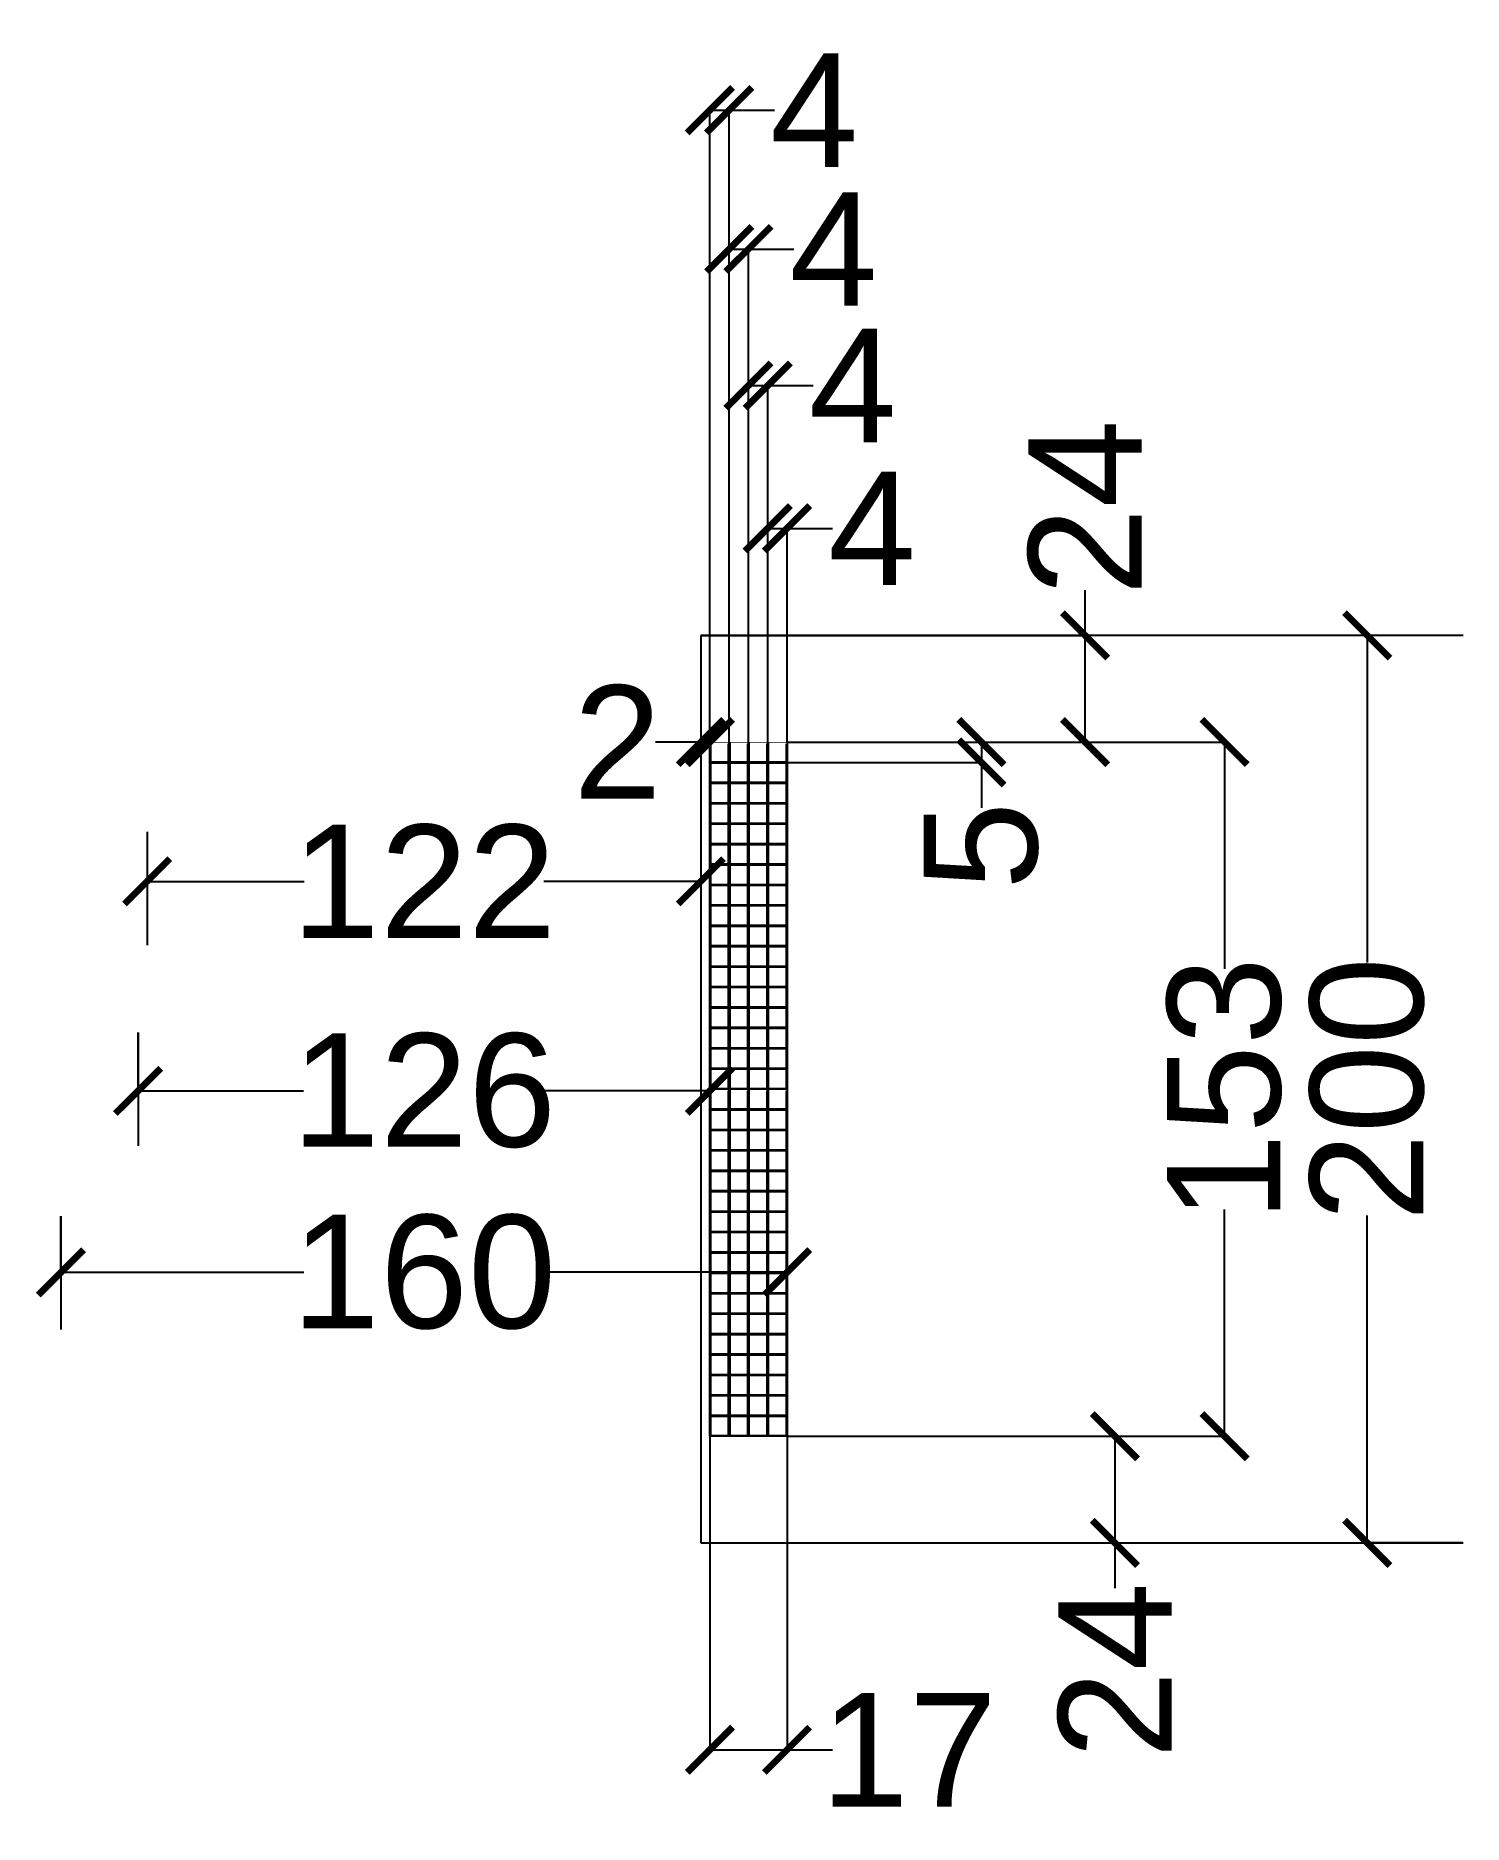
# Model space of a CAD drawing. Header units: inches. Extents: x -8169 to 287, y -2443 to 251.
# Drawn here: x -8168.8 to -7854.3, y -2443.4 to -2049.2 of the extents above.
import ezdxf

# ---------------------------------------------------------------- set-up
doc = ezdxf.new("R2010")
doc.units = ezdxf.units.IN
doc.header["$MEASUREMENT"] = 0
doc.styles.get("Standard").update_dxf_attribs({"font": 'arial.ttf'})
doc.dimstyles.get("Standard").update_dxf_attribs({"dimtxt": 25, "dimasz": 10, "dimexe": 0.18, "dimexo": 0.0625, "dimgap": 0.09, "dimtad": 0, "dimdec": 0, "dimzin": 0, "dimdsep": 46, "dimtxsty": 'Standard', "dimblk": 'ARCHTICK', "dimcen": 10, "dimadec": 0, "dimazin": 0, "dimtfac": 1, "dimtdec": 0, "dimtofl": 0, "dimtmove": 0, "dimatfit": 3, "dimldrblk": 'ARCHTICK', "dimfxl": 1, "dimtolj": 1, "dimtzin": 0, "dimarcsym": 0})

msp = doc.modelspace()

# ---------------------------------------------------------------- blocks, each defined once
blk = doc.blocks.new('_ArchTick')
at = {"color": 0, "linetype": 'ByBlock', "const_width": 0.15}
blk.add_lwpolyline([(-0.5, -0.5), (0.5, 0.5)], dxfattribs=at)
blk = doc.blocks.new('*D21')
at = {"color": 0, "lineweight": -2}
for p, q in [((-8007.54, -2204.83), (-8007.54, -2157.63)), ((-8007.54, -2157.81), (-8003.29, -2157.81)), ((-8003.29, -2204.83), (-8003.29, -2157.63)), ((-8003.29, -2157.81), (-7993.29, -2157.81))]:
    blk.add_line(p, q, dxfattribs=at)
at = {"layer": 'Defpoints', "color": 0}
for p in [(-8003.29, -2157.81), (-8007.54, -2204.9), (-8003.29, -2204.9)]:
    blk.add_point(p, dxfattribs=at)
at = {"color": 0, "lineweight": -2, "xscale": 10, "yscale": 10, "zscale": 10, "rotation": 180}
blk.add_blockref('_ArchTick', (-8007.54, -2157.81), dxfattribs=at)
at = {"color": 0, "lineweight": -2, "xscale": 10, "yscale": 10, "zscale": 10}
blk.add_blockref('_ArchTick', (-8003.29, -2157.81), dxfattribs=at)
at = {"color": 0, "insert": (-7984.56, -2157.81), "char_height": 25, "attachment_point": 5}
blk.add_mtext('\\A1;4', dxfattribs=at)
blk = doc.blocks.new('*D22')
at = {"color": 0, "lineweight": -2}
for p, q in [((-8011.79, -2204.83), (-8011.79, -2126.14)), ((-8011.79, -2126.32), (-8007.54, -2126.32)), ((-8007.54, -2204.77), (-8007.54, -2126.14)), ((-8007.54, -2126.32), (-7997.54, -2126.32))]:
    blk.add_line(p, q, dxfattribs=at)
at = {"layer": 'Defpoints', "color": 0}
for p in [(-8007.54, -2126.32), (-8011.79, -2204.9), (-8007.54, -2204.83)]:
    blk.add_point(p, dxfattribs=at)
at = {"color": 0, "lineweight": -2, "xscale": 10, "yscale": 10, "zscale": 10, "rotation": 180}
blk.add_blockref('_ArchTick', (-8011.79, -2126.32), dxfattribs=at)
at = {"color": 0, "lineweight": -2, "xscale": 10, "yscale": 10, "zscale": 10}
blk.add_blockref('_ArchTick', (-8007.54, -2126.32), dxfattribs=at)
at = {"color": 0, "insert": (-7988.81, -2126.32), "char_height": 25, "attachment_point": 5}
blk.add_mtext('\\A1;4', dxfattribs=at)
blk = doc.blocks.new('*D23')
at = {"color": 0, "lineweight": -2}
for p, q in [((-8016.04, -2204.83), (-8016.04, -2096.06)), ((-8016.04, -2096.24), (-8011.79, -2096.24)), ((-8011.79, -2204.77), (-8011.79, -2096.06)), ((-8011.79, -2096.24), (-8001.79, -2096.24))]:
    blk.add_line(p, q, dxfattribs=at)
at = {"layer": 'Defpoints', "color": 0}
for p in [(-8011.79, -2096.24), (-8016.04, -2204.9), (-8011.79, -2204.83)]:
    blk.add_point(p, dxfattribs=at)
at = {"color": 0, "lineweight": -2, "xscale": 10, "yscale": 10, "zscale": 10, "rotation": 180}
blk.add_blockref('_ArchTick', (-8016.04, -2096.24), dxfattribs=at)
at = {"color": 0, "lineweight": -2, "xscale": 10, "yscale": 10, "zscale": 10}
blk.add_blockref('_ArchTick', (-8011.79, -2096.24), dxfattribs=at)
at = {"color": 0, "insert": (-7993.06, -2096.24), "char_height": 25, "attachment_point": 5}
blk.add_mtext('\\A1;4', dxfattribs=at)
blk = doc.blocks.new('*D24')
at = {"color": 0, "lineweight": -2}
for p, q in [((-8020.29, -2204.83), (-8020.29, -2065.46)), ((-8016.04, -2204.83), (-8016.04, -2065.46)), ((-8020.29, -2065.64), (-8016.04, -2065.64)), ((-8016.04, -2065.64), (-8006.04, -2065.64))]:
    blk.add_line(p, q, dxfattribs=at)
at = {"layer": 'Defpoints', "color": 0}
for p in [(-8016.04, -2065.64), (-8020.29, -2204.9), (-8016.04, -2204.9)]:
    blk.add_point(p, dxfattribs=at)
at = {"color": 0, "lineweight": -2, "xscale": 10, "yscale": 10, "zscale": 10, "rotation": 180}
blk.add_blockref('_ArchTick', (-8020.29, -2065.64), dxfattribs=at)
at = {"color": 0, "lineweight": -2, "xscale": 10, "yscale": 10, "zscale": 10}
blk.add_blockref('_ArchTick', (-8016.04, -2065.64), dxfattribs=at)
at = {"color": 0, "insert": (-7997.31, -2065.64), "char_height": 25, "attachment_point": 5}
blk.add_mtext('\\A1;4', dxfattribs=at)
blk = doc.blocks.new('*D25')
at = {"color": 0, "lineweight": -2}
for p, q in [((-8020.29, -2357.96), (-8020.29, -2427.19)), ((-8003.29, -2357.96), (-8003.29, -2427.19)), ((-8020.29, -2427.01), (-8003.29, -2427.01)), ((-8003.29, -2427.01), (-7993.29, -2427.01))]:
    blk.add_line(p, q, dxfattribs=at)
at = {"layer": 'Defpoints', "color": 0}
for p in [(-8020.29, -2357.9), (-8003.29, -2357.9), (-8003.29, -2427.01)]:
    blk.add_point(p, dxfattribs=at)
at = {"color": 0, "lineweight": -2, "xscale": 10, "yscale": 10, "zscale": 10, "rotation": 180}
blk.add_blockref('_ArchTick', (-8020.29, -2427.01), dxfattribs=at)
at = {"color": 0, "lineweight": -2, "xscale": 10, "yscale": 10, "zscale": 10}
blk.add_blockref('_ArchTick', (-8003.29, -2427.01), dxfattribs=at)
at = {"color": 0, "insert": (-7976.47, -2427.01), "char_height": 25, "attachment_point": 5}
blk.add_mtext('\\A1;17', dxfattribs=at)
blk = doc.blocks.new('*D26')
at = {"color": 0, "lineweight": -2}
for p, q in [((-8003.23, -2204.9), (-7906.7, -2204.9)), ((-7906.88, -2204.9), (-7906.88, -2254.87)), ((-7906.88, -2357.9), (-7906.88, -2307.93)), ((-8003.23, -2357.9), (-7906.7, -2357.9))]:
    blk.add_line(p, q, dxfattribs=at)
at = {"layer": 'Defpoints', "color": 0}
for p in [(-8003.29, -2204.9), (-8003.29, -2357.9), (-7906.88, -2357.9)]:
    blk.add_point(p, dxfattribs=at)
at = {"color": 0, "lineweight": -2, "xscale": 10, "yscale": 10, "zscale": 10}
for p, rotation in [((-7906.88, -2204.9), 90), ((-7906.88, -2357.9), 270)]:
    blk.add_blockref('_ArchTick', p, dxfattribs=dict(at, rotation=rotation))
at = {"color": 0, "insert": (-7906.88, -2281.4), "char_height": 25, "attachment_point": 5, "rotation": 90}
blk.add_mtext('\\A1;153', dxfattribs=at)
blk = doc.blocks.new('*D27')
at = {"color": 0, "lineweight": -2}
for p, q in [((-7854.35, -2181.4), (-7875.62, -2181.4)), ((-7875.44, -2181.4), (-7875.44, -2253.52)), ((-7875.44, -2381.4), (-7875.44, -2309.27)), ((-7854.35, -2381.4), (-7875.62, -2381.4))]:
    blk.add_line(p, q, dxfattribs=at)
at = {"layer": 'Defpoints', "color": 0}
for p in [(-7854.29, -2181.4), (-7875.44, -2381.4), (-7854.29, -2381.4)]:
    blk.add_point(p, dxfattribs=at)
at = {"color": 0, "lineweight": -2, "xscale": 10, "yscale": 10, "zscale": 10}
for p, rotation in [((-7875.44, -2181.4), 90), ((-7875.44, -2381.4), 270)]:
    blk.add_blockref('_ArchTick', p, dxfattribs=dict(at, rotation=rotation))
at = {"color": 0, "insert": (-7875.44, -2281.4), "char_height": 25, "attachment_point": 5, "rotation": 90}
blk.add_mtext('\\A1;200', dxfattribs=at)
blk = doc.blocks.new('*D28')
at = {"color": 0, "lineweight": -2}
for p, q in [((-7937.63, -2181.4), (-7937.63, -2171.4)), ((-8022.23, -2181.4), (-7937.45, -2181.4)), ((-7937.63, -2204.9), (-7937.63, -2181.4)), ((-8003.17, -2204.9), (-7937.45, -2204.9))]:
    blk.add_line(p, q, dxfattribs=at)
at = {"layer": 'Defpoints', "color": 0}
for p in [(-8022.29, -2181.4), (-7937.63, -2181.4), (-8003.23, -2204.9)]:
    blk.add_point(p, dxfattribs=at)
at = {"color": 0, "lineweight": -2, "xscale": 10, "yscale": 10, "zscale": 10}
for p, rotation in [((-7937.63, -2181.4), 90), ((-7937.63, -2204.9), 270)]:
    blk.add_blockref('_ArchTick', p, dxfattribs=dict(at, rotation=rotation))
at = {"color": 0, "insert": (-7937.63, -2153.24), "char_height": 25, "attachment_point": 5, "rotation": 90}
blk.add_mtext('\\A1;24', dxfattribs=at)
blk = doc.blocks.new('*D30')
at = {"color": 0, "lineweight": -2}
for p, q in [((-8003.17, -2357.9), (-7930.85, -2357.9)), ((-7931.03, -2357.9), (-7931.03, -2381.4)), ((-8022.23, -2381.4), (-7930.85, -2381.4)), ((-7931.03, -2381.4), (-7931.03, -2391.4))]:
    blk.add_line(p, q, dxfattribs=at)
at = {"layer": 'Defpoints', "color": 0}
for p in [(-8003.23, -2357.9), (-8022.29, -2381.4), (-7931.03, -2381.4)]:
    blk.add_point(p, dxfattribs=at)
at = {"color": 0, "lineweight": -2, "xscale": 10, "yscale": 10, "zscale": 10}
for p, rotation in [((-7931.03, -2357.9), 90), ((-7931.03, -2381.4), 270)]:
    blk.add_blockref('_ArchTick', p, dxfattribs=dict(at, rotation=rotation))
at = {"color": 0, "insert": (-7931.03, -2409.55), "char_height": 25, "attachment_point": 5, "rotation": 90}
blk.add_mtext('\\A1;24', dxfattribs=at)
blk = doc.blocks.new('*D31')
at = {"color": 0, "lineweight": -2}
for p, q in [((-8022.29, -2204.9), (-8032.29, -2204.9)), ((-8022.29, -2204.83), (-8022.29, -2204.72)), ((-8020.29, -2204.9), (-8022.29, -2204.9)), ((-8020.29, -2204.83), (-8020.29, -2204.72))]:
    blk.add_line(p, q, dxfattribs=at)
at = {"layer": 'Defpoints', "color": 0}
for p in [(-8022.29, -2204.9), (-8022.29, -2204.9), (-8020.29, -2204.9)]:
    blk.add_point(p, dxfattribs=at)
at = {"color": 0, "lineweight": -2, "xscale": 10, "yscale": 10, "zscale": 10, "rotation": 180}
blk.add_blockref('_ArchTick', (-8022.29, -2204.9), dxfattribs=at)
at = {"color": 0, "lineweight": -2, "xscale": 10, "yscale": 10, "zscale": 10}
blk.add_blockref('_ArchTick', (-8020.29, -2204.9), dxfattribs=at)
at = {"color": 0, "insert": (-8040.66, -2204.9), "char_height": 25, "attachment_point": 5}
blk.add_mtext('\\A1;2', dxfattribs=at)
blk = doc.blocks.new('*D34')
at = {"color": 0, "lineweight": -2}
for p, q in [((-8022.29, -2181.46), (-8022.29, -2235.79)), ((-8144.29, -2224.75), (-8144.29, -2235.79)), ((-8144.29, -2235.61), (-8109.7, -2235.61)), ((-8022.29, -2235.61), (-8056.89, -2235.61))]:
    blk.add_line(p, q, dxfattribs=at)
at = {"layer": 'Defpoints', "color": 0}
for p in [(-8022.29, -2181.4), (-8144.29, -2224.69), (-8144.29, -2235.61)]:
    blk.add_point(p, dxfattribs=at)
at = {"color": 0, "lineweight": -2, "xscale": 10, "yscale": 10, "zscale": 10, "rotation": 180}
blk.add_blockref('_ArchTick', (-8144.29, -2235.61), dxfattribs=at)
at = {"color": 0, "lineweight": -2, "xscale": 10, "yscale": 10, "zscale": 10}
blk.add_blockref('_ArchTick', (-8022.29, -2235.61), dxfattribs=at)
at = {"color": 0, "insert": (-8083.29, -2235.61), "char_height": 25, "attachment_point": 5}
blk.add_mtext('\\A1;122', dxfattribs=at)
blk = doc.blocks.new('*D35')
at = {"color": 0, "lineweight": -2}
for p, q in [((-8146.29, -2268.96), (-8146.29, -2281.95)), ((-8020.29, -2276.96), (-8020.29, -2281.95)), ((-8146.29, -2281.77), (-8109.81, -2281.77)), ((-8020.29, -2281.77), (-8056.77, -2281.77))]:
    blk.add_line(p, q, dxfattribs=at)
at = {"layer": 'Defpoints', "color": 0}
for p in [(-8146.29, -2268.9), (-8020.29, -2276.9), (-8020.29, -2281.77)]:
    blk.add_point(p, dxfattribs=at)
at = {"color": 0, "lineweight": -2, "xscale": 10, "yscale": 10, "zscale": 10, "rotation": 180}
blk.add_blockref('_ArchTick', (-8146.29, -2281.77), dxfattribs=at)
at = {"color": 0, "lineweight": -2, "xscale": 10, "yscale": 10, "zscale": 10}
blk.add_blockref('_ArchTick', (-8020.29, -2281.77), dxfattribs=at)
at = {"color": 0, "insert": (-8083.29, -2281.77), "char_height": 25, "attachment_point": 5}
blk.add_mtext('\\A1;126', dxfattribs=at)
blk = doc.blocks.new('*D36')
at = {"color": 0, "lineweight": -2}
for p, q in [((-8163.29, -2309.46), (-8163.29, -2321.95)), ((-8003.29, -2321.83), (-8003.29, -2321.59)), ((-8163.29, -2321.77), (-8109.78, -2321.77)), ((-8003.29, -2321.77), (-8056.8, -2321.77))]:
    blk.add_line(p, q, dxfattribs=at)
at = {"layer": 'Defpoints', "color": 0}
for p in [(-8163.29, -2309.4), (-8003.29, -2321.77), (-8003.29, -2321.9)]:
    blk.add_point(p, dxfattribs=at)
at = {"color": 0, "lineweight": -2, "xscale": 10, "yscale": 10, "zscale": 10, "rotation": 180}
blk.add_blockref('_ArchTick', (-8163.29, -2321.77), dxfattribs=at)
at = {"color": 0, "lineweight": -2, "xscale": 10, "yscale": 10, "zscale": 10}
blk.add_blockref('_ArchTick', (-8003.29, -2321.77), dxfattribs=at)
at = {"color": 0, "insert": (-8083.29, -2321.77), "char_height": 25, "attachment_point": 5}
blk.add_mtext('\\A1;160', dxfattribs=at)
blk = doc.blocks.new('*D18')
at = {"color": 0, "lineweight": -2}
for p, q in [((-8003.23, -2204.9), (-7960.29, -2204.9)), ((-7960.47, -2204.9), (-7960.47, -2209.4)), ((-8003.23, -2209.4), (-7960.29, -2209.4)), ((-7960.47, -2209.4), (-7960.47, -2219.4))]:
    blk.add_line(p, q, dxfattribs=at)
at = {"layer": 'Defpoints', "color": 0}
for p in [(-8003.29, -2204.9), (-8003.29, -2209.4), (-7960.47, -2209.4)]:
    blk.add_point(p, dxfattribs=at)
at = {"color": 0, "lineweight": -2, "xscale": 10, "yscale": 10, "zscale": 10}
for p, rotation in [((-7960.47, -2204.9), 90), ((-7960.47, -2209.4), 270)]:
    blk.add_blockref('_ArchTick', p, dxfattribs=dict(at, rotation=rotation))
at = {"color": 0, "insert": (-7960.47, -2227.77), "char_height": 25, "attachment_point": 5, "rotation": 90}
blk.add_mtext('\\A1;5', dxfattribs=at)

# ---------------------------------------------------------------- dimensions: what is measured, and where the dimension line sits
for base, p1, p2, picture, middle in [((-8016.04, -2065.64), (-8020.29, -2204.9), (-8016.04, -2204.9), '*D24', (-7997.31, -2065.64)), ((-8011.79, -2096.24), (-8016.04, -2204.9), (-8011.79, -2204.83), '*D23', (-7993.06, -2096.24)), ((-8007.54, -2126.32), (-8011.79, -2204.9), (-8007.54, -2204.83), '*D22', (-7988.81, -2126.32)), ((-8003.29, -2157.81), (-8007.54, -2204.9), (-8003.29, -2204.9), '*D21', (-7984.56, -2157.81)), ((-8144.29, -2235.61), (-8022.29, -2181.4), (-8144.29, -2224.69), '*D34', (-8083.29, -2235.61)), ((-8022.29, -2204.9), (-8020.29, -2204.9), (-8022.29, -2204.9), '*D31', (-8040.66, -2204.9)), ((-8020.29, -2281.77), (-8146.29, -2268.9), (-8020.29, -2276.9), '*D35', (-8083.29, -2281.77)), ((-8003.29, -2321.77), (-8163.29, -2309.4), (-8003.29, -2321.9), '*D36', (-8083.29, -2321.77)), ((-8003.29, -2427.01), (-8020.29, -2357.9), (-8003.29, -2357.9), '*D25', (-7976.47, -2427.01))]:
    dim = msp.add_linear_dim(base=base, p1=p1, p2=p2, dimstyle='Standard')
    dim.commit()
    dim.dimension.update_dxf_attribs({"geometry": picture, "text_midpoint": middle})
for base, p1, p2, picture, middle in [((-7937.62732875, -2181.39635261), (-8003.22986879, -2204.89635261), (-8022.29236879, -2181.39635261), '*D28', (-7937.62732875, -2153.23848085)), ((-7875.44, -2381.4), (-7854.29, -2181.4), (-7854.29, -2381.4), '*D27', (-7875.44, -2281.4)), ((-7906.88, -2357.9), (-8003.29, -2204.9), (-8003.29, -2357.9), '*D26', (-7906.88, -2281.4)), ((-7960.47037247, -2209.39635261), (-8003.29236879, -2204.89635261), (-8003.29236879, -2209.39635261), '*D18', (-7960.47037247, -2227.77421072)), ((-7931.03115751, -2381.39635261), (-8003.22986879, -2357.89635261), (-8022.29236879, -2381.39635261), '*D30', (-7931.03115751, -2409.55422437))]:
    dim = msp.add_linear_dim(base=base, p1=p1, p2=p2, angle=90, dimstyle='Standard')
    dim.commit()
    dim.dimension.update_dxf_attribs({"geometry": picture, "text_midpoint": middle})

# ---------------------------------------------------------------- hatches: boundary and pattern name
h = msp.add_hatch(color=256)
h.set_gradient(color1=(247, 100, 8), one_color=1, tint=1)
h.paths.add_polyline_path([(-8020.29, -2209.27), (-8020.29, -2209.4), (-8016.04, -2209.4), (-8016.04, -2204.9), (-8020.29, -2204.9)])
h.paths.add_polyline_path([(-8020.17, -2205.02), (-8016.17, -2205.02), (-8016.17, -2205.27), (-8016.17, -2209.27), (-8020.17, -2209.27)], flags=16)
h = msp.add_hatch(color=256)
h.set_gradient(color1=(247, 100, 8), one_color=1, tint=1)
h.paths.add_polyline_path([(-8016.04, -2209.27), (-8016.04, -2209.4), (-8011.79, -2209.4), (-8011.79, -2204.9), (-8016.04, -2204.9)])
h.paths.add_polyline_path([(-8015.92, -2205.02), (-8011.92, -2205.02), (-8011.92, -2205.27), (-8011.92, -2209.27), (-8015.92, -2209.27)], flags=16)
h = msp.add_hatch(color=256)
h.set_gradient(color1=(247, 100, 8), one_color=1, tint=1)
h.paths.add_polyline_path([(-8011.79, -2209.27), (-8011.79, -2209.4), (-8007.54, -2209.4), (-8007.54, -2204.9), (-8011.79, -2204.9)])
h.paths.add_polyline_path([(-8011.67, -2205.02), (-8007.67, -2205.02), (-8007.67, -2205.27), (-8007.67, -2209.27), (-8011.67, -2209.27)], flags=16)
h = msp.add_hatch(color=256)
h.set_gradient(color1=(247, 100, 8), one_color=1, tint=1)
h.paths.add_polyline_path([(-8007.54, -2209.27), (-8007.54, -2209.4), (-8003.29, -2209.4), (-8003.29, -2204.9), (-8007.54, -2204.9)])
h.paths.add_polyline_path([(-8007.42, -2205.02), (-8003.42, -2205.02), (-8003.42, -2205.27), (-8003.42, -2209.27), (-8007.42, -2209.27)], flags=16)
h = msp.add_hatch(color=256)
h.set_gradient(color1=(247, 100, 8), one_color=1, tint=1)
h.paths.add_polyline_path([(-8020.29, -2213.77), (-8020.29, -2213.9), (-8016.04, -2213.9), (-8016.04, -2209.4), (-8020.29, -2209.4)])
h.paths.add_polyline_path([(-8020.17, -2209.52), (-8016.17, -2209.52), (-8016.17, -2209.77), (-8016.17, -2213.77), (-8020.17, -2213.77)], flags=16)
h = msp.add_hatch(color=256)
h.set_gradient(color1=(247, 100, 8), one_color=1, tint=1)
h.paths.add_polyline_path([(-8016.04, -2213.77), (-8016.04, -2213.9), (-8011.79, -2213.9), (-8011.79, -2209.4), (-8016.04, -2209.4)])
h.paths.add_polyline_path([(-8015.92, -2209.52), (-8011.92, -2209.52), (-8011.92, -2209.77), (-8011.92, -2213.77), (-8015.92, -2213.77)], flags=16)
h = msp.add_hatch(color=256)
h.set_gradient(color1=(247, 100, 8), one_color=1, tint=1)
h.paths.add_polyline_path([(-8011.79, -2213.77), (-8011.79, -2213.9), (-8007.54, -2213.9), (-8007.54, -2209.4), (-8011.79, -2209.4)])
h.paths.add_polyline_path([(-8011.67, -2209.52), (-8007.67, -2209.52), (-8007.67, -2209.77), (-8007.67, -2213.77), (-8011.67, -2213.77)], flags=16)
h = msp.add_hatch(color=256)
h.set_gradient(color1=(247, 100, 8), one_color=1, tint=1)
h.paths.add_polyline_path([(-8007.54, -2213.77), (-8007.54, -2213.9), (-8003.29, -2213.9), (-8003.29, -2209.4), (-8007.54, -2209.4)])
h.paths.add_polyline_path([(-8007.42, -2209.52), (-8003.42, -2209.52), (-8003.42, -2209.77), (-8003.42, -2213.77), (-8007.42, -2213.77)], flags=16)
h = msp.add_hatch(color=256)
h.set_gradient(color1=(247, 100, 8), one_color=1, tint=1)
h.paths.add_polyline_path([(-8020.29, -2218.27), (-8020.29, -2218.4), (-8016.04, -2218.4), (-8016.04, -2213.9), (-8020.29, -2213.9)])
h.paths.add_polyline_path([(-8020.17, -2214.02), (-8016.17, -2214.02), (-8016.17, -2214.27), (-8016.17, -2218.27), (-8020.17, -2218.27)], flags=16)
h = msp.add_hatch(color=256)
h.set_gradient(color1=(247, 100, 8), one_color=1, tint=1)
h.paths.add_polyline_path([(-8016.04, -2218.27), (-8016.04, -2218.4), (-8011.79, -2218.4), (-8011.79, -2213.9), (-8016.04, -2213.9)])
h.paths.add_polyline_path([(-8015.92, -2214.02), (-8011.92, -2214.02), (-8011.92, -2214.27), (-8011.92, -2218.27), (-8015.92, -2218.27)], flags=16)
h = msp.add_hatch(color=256)
h.set_gradient(color1=(247, 100, 8), one_color=1, tint=1)
h.paths.add_polyline_path([(-8011.79, -2218.27), (-8011.79, -2218.4), (-8007.54, -2218.4), (-8007.54, -2213.9), (-8011.79, -2213.9)])
h.paths.add_polyline_path([(-8011.67, -2214.02), (-8007.67, -2214.02), (-8007.67, -2214.27), (-8007.67, -2218.27), (-8011.67, -2218.27)], flags=16)
h = msp.add_hatch(color=256)
h.set_gradient(color1=(247, 100, 8), one_color=1, tint=1)
h.paths.add_polyline_path([(-8007.54, -2218.27), (-8007.54, -2218.4), (-8003.29, -2218.4), (-8003.29, -2213.9), (-8007.54, -2213.9)])
h.paths.add_polyline_path([(-8007.42, -2214.02), (-8003.42, -2214.02), (-8003.42, -2214.27), (-8003.42, -2218.27), (-8007.42, -2218.27)], flags=16)
h = msp.add_hatch(color=256)
h.set_gradient(color1=(247, 100, 8), one_color=1, tint=1)
h.paths.add_polyline_path([(-8020.29, -2222.77), (-8020.29, -2222.9), (-8016.04, -2222.9), (-8016.04, -2218.4), (-8020.29, -2218.4)])
h.paths.add_polyline_path([(-8020.17, -2218.52), (-8016.17, -2218.52), (-8016.17, -2218.77), (-8016.17, -2222.77), (-8020.17, -2222.77)], flags=16)
h = msp.add_hatch(color=256)
h.set_gradient(color1=(247, 100, 8), one_color=1, tint=1)
h.paths.add_polyline_path([(-8016.04, -2222.77), (-8016.04, -2222.9), (-8011.79, -2222.9), (-8011.79, -2218.4), (-8016.04, -2218.4)])
h.paths.add_polyline_path([(-8015.92, -2218.52), (-8011.92, -2218.52), (-8011.92, -2218.77), (-8011.92, -2222.77), (-8015.92, -2222.77)], flags=16)
h = msp.add_hatch(color=256)
h.set_gradient(color1=(247, 100, 8), one_color=1, tint=1)
h.paths.add_polyline_path([(-8011.79, -2222.77), (-8011.79, -2222.9), (-8007.54, -2222.9), (-8007.54, -2218.4), (-8011.79, -2218.4)])
h.paths.add_polyline_path([(-8011.67, -2218.52), (-8007.67, -2218.52), (-8007.67, -2218.77), (-8007.67, -2222.77), (-8011.67, -2222.77)], flags=16)
h = msp.add_hatch(color=256)
h.set_gradient(color1=(247, 100, 8), one_color=1, tint=1)
h.paths.add_polyline_path([(-8007.54, -2222.77), (-8007.54, -2222.9), (-8003.29, -2222.9), (-8003.29, -2218.4), (-8007.54, -2218.4)])
h.paths.add_polyline_path([(-8007.42, -2218.52), (-8003.42, -2218.52), (-8003.42, -2218.77), (-8003.42, -2222.77), (-8007.42, -2222.77)], flags=16)
h = msp.add_hatch(color=256)
h.set_gradient(color1=(247, 100, 8), one_color=1, tint=1)
h.paths.add_polyline_path([(-8020.29, -2227.27), (-8020.29, -2227.4), (-8016.04, -2227.4), (-8016.04, -2222.9), (-8020.29, -2222.9)])
h.paths.add_polyline_path([(-8020.17, -2223.02), (-8016.17, -2223.02), (-8016.17, -2223.27), (-8016.17, -2227.27), (-8020.17, -2227.27)], flags=16)
h = msp.add_hatch(color=256)
h.set_gradient(color1=(247, 100, 8), one_color=1, tint=1)
h.paths.add_polyline_path([(-8016.04, -2227.27), (-8016.04, -2227.4), (-8011.79, -2227.4), (-8011.79, -2222.9), (-8016.04, -2222.9)])
h.paths.add_polyline_path([(-8015.92, -2223.02), (-8011.92, -2223.02), (-8011.92, -2223.27), (-8011.92, -2227.27), (-8015.92, -2227.27)], flags=16)
h = msp.add_hatch(color=256)
h.set_gradient(color1=(247, 100, 8), one_color=1, tint=1)
h.paths.add_polyline_path([(-8011.79, -2227.27), (-8011.79, -2227.4), (-8007.54, -2227.4), (-8007.54, -2222.9), (-8011.79, -2222.9)])
h.paths.add_polyline_path([(-8011.67, -2223.02), (-8007.67, -2223.02), (-8007.67, -2223.27), (-8007.67, -2227.27), (-8011.67, -2227.27)], flags=16)
h = msp.add_hatch(color=256)
h.set_gradient(color1=(247, 100, 8), one_color=1, tint=1)
h.paths.add_polyline_path([(-8007.54, -2227.27), (-8007.54, -2227.4), (-8003.29, -2227.4), (-8003.29, -2222.9), (-8007.54, -2222.9)])
h.paths.add_polyline_path([(-8007.42, -2223.02), (-8003.42, -2223.02), (-8003.42, -2223.27), (-8003.42, -2227.27), (-8007.42, -2227.27)], flags=16)
h = msp.add_hatch(color=256)
h.set_gradient(color1=(247, 100, 8), one_color=1, tint=1)
h.paths.add_polyline_path([(-8020.29, -2231.77), (-8020.29, -2231.9), (-8016.04, -2231.9), (-8016.04, -2227.4), (-8020.29, -2227.4)])
h.paths.add_polyline_path([(-8020.17, -2227.52), (-8016.17, -2227.52), (-8016.17, -2227.77), (-8016.17, -2231.77), (-8020.17, -2231.77)], flags=16)
h = msp.add_hatch(color=256)
h.set_gradient(color1=(247, 100, 8), one_color=1, tint=1)
h.paths.add_polyline_path([(-8016.04, -2231.77), (-8016.04, -2231.9), (-8011.79, -2231.9), (-8011.79, -2227.4), (-8016.04, -2227.4)])
h.paths.add_polyline_path([(-8015.92, -2227.52), (-8011.92, -2227.52), (-8011.92, -2227.77), (-8011.92, -2231.77), (-8015.92, -2231.77)], flags=16)
h = msp.add_hatch(color=256)
h.set_gradient(color1=(247, 100, 8), one_color=1, tint=1)
h.paths.add_polyline_path([(-8011.79, -2231.77), (-8011.79, -2231.9), (-8007.54, -2231.9), (-8007.54, -2227.4), (-8011.79, -2227.4)])
h.paths.add_polyline_path([(-8011.67, -2227.52), (-8007.67, -2227.52), (-8007.67, -2227.77), (-8007.67, -2231.77), (-8011.67, -2231.77)], flags=16)
h = msp.add_hatch(color=256)
h.set_gradient(color1=(247, 100, 8), one_color=1, tint=1)
h.paths.add_polyline_path([(-8007.54, -2231.77), (-8007.54, -2231.9), (-8003.29, -2231.9), (-8003.29, -2227.4), (-8007.54, -2227.4)])
h.paths.add_polyline_path([(-8007.42, -2227.52), (-8003.42, -2227.52), (-8003.42, -2227.77), (-8003.42, -2231.77), (-8007.42, -2231.77)], flags=16)
h = msp.add_hatch(color=256)
h.set_gradient(color1=(247, 100, 8), one_color=1, tint=1)
h.paths.add_polyline_path([(-8020.29, -2236.27), (-8020.29, -2236.4), (-8016.04, -2236.4), (-8016.04, -2231.9), (-8020.29, -2231.9)])
h.paths.add_polyline_path([(-8020.17, -2232.02), (-8016.17, -2232.02), (-8016.17, -2232.27), (-8016.17, -2236.27), (-8020.17, -2236.27)], flags=16)
h = msp.add_hatch(color=256)
h.set_gradient(color1=(247, 100, 8), one_color=1, tint=1)
h.paths.add_polyline_path([(-8016.04, -2236.27), (-8016.04, -2236.4), (-8011.79, -2236.4), (-8011.79, -2231.9), (-8016.04, -2231.9)])
h.paths.add_polyline_path([(-8015.92, -2232.02), (-8011.92, -2232.02), (-8011.92, -2232.27), (-8011.92, -2236.27), (-8015.92, -2236.27)], flags=16)
h = msp.add_hatch(color=256)
h.set_gradient(color1=(247, 100, 8), one_color=1, tint=1)
h.paths.add_polyline_path([(-8011.79, -2236.27), (-8011.79, -2236.4), (-8007.54, -2236.4), (-8007.54, -2231.9), (-8011.79, -2231.9)])
h.paths.add_polyline_path([(-8011.67, -2232.02), (-8007.67, -2232.02), (-8007.67, -2232.27), (-8007.67, -2236.27), (-8011.67, -2236.27)], flags=16)
h = msp.add_hatch(color=256)
h.set_gradient(color1=(247, 100, 8), one_color=1, tint=1)
h.paths.add_polyline_path([(-8007.54, -2236.27), (-8007.54, -2236.4), (-8003.29, -2236.4), (-8003.29, -2231.9), (-8007.54, -2231.9)])
h.paths.add_polyline_path([(-8007.42, -2232.02), (-8003.42, -2232.02), (-8003.42, -2232.27), (-8003.42, -2236.27), (-8007.42, -2236.27)], flags=16)
h = msp.add_hatch(color=256)
h.set_gradient(color1=(247, 100, 8), one_color=1, tint=1)
h.paths.add_polyline_path([(-8020.29, -2240.77), (-8020.29, -2240.9), (-8016.04, -2240.9), (-8016.04, -2236.4), (-8020.29, -2236.4)])
h.paths.add_polyline_path([(-8020.17, -2236.52), (-8016.17, -2236.52), (-8016.17, -2236.77), (-8016.17, -2240.77), (-8020.17, -2240.77)], flags=16)
h = msp.add_hatch(color=256)
h.set_gradient(color1=(247, 100, 8), one_color=1, tint=1)
h.paths.add_polyline_path([(-8016.04, -2240.77), (-8016.04, -2240.9), (-8011.79, -2240.9), (-8011.79, -2236.4), (-8016.04, -2236.4)])
h.paths.add_polyline_path([(-8015.92, -2236.52), (-8011.92, -2236.52), (-8011.92, -2236.77), (-8011.92, -2240.77), (-8015.92, -2240.77)], flags=16)
h = msp.add_hatch(color=256)
h.set_gradient(color1=(247, 100, 8), one_color=1, tint=1)
h.paths.add_polyline_path([(-8011.79, -2240.77), (-8011.79, -2240.9), (-8007.54, -2240.9), (-8007.54, -2236.4), (-8011.79, -2236.4)])
h.paths.add_polyline_path([(-8011.67, -2236.52), (-8007.67, -2236.52), (-8007.67, -2236.77), (-8007.67, -2240.77), (-8011.67, -2240.77)], flags=16)
h = msp.add_hatch(color=256)
h.set_gradient(color1=(247, 100, 8), one_color=1, tint=1)
h.paths.add_polyline_path([(-8007.54, -2240.77), (-8007.54, -2240.9), (-8003.29, -2240.9), (-8003.29, -2236.4), (-8007.54, -2236.4)])
h.paths.add_polyline_path([(-8007.42, -2236.52), (-8003.42, -2236.52), (-8003.42, -2236.77), (-8003.42, -2240.77), (-8007.42, -2240.77)], flags=16)
h = msp.add_hatch(color=256)
h.set_gradient(color1=(247, 100, 8), one_color=1, tint=1)
h.paths.add_polyline_path([(-8020.29, -2245.27), (-8020.29, -2245.4), (-8016.04, -2245.4), (-8016.04, -2240.9), (-8020.29, -2240.9)])
h.paths.add_polyline_path([(-8020.17, -2241.02), (-8016.17, -2241.02), (-8016.17, -2241.27), (-8016.17, -2245.27), (-8020.17, -2245.27)], flags=16)
h = msp.add_hatch(color=256)
h.set_gradient(color1=(247, 100, 8), one_color=1, tint=1)
h.paths.add_polyline_path([(-8016.04, -2245.27), (-8016.04, -2245.4), (-8011.79, -2245.4), (-8011.79, -2240.9), (-8016.04, -2240.9)])
h.paths.add_polyline_path([(-8015.92, -2241.02), (-8011.92, -2241.02), (-8011.92, -2241.27), (-8011.92, -2245.27), (-8015.92, -2245.27)], flags=16)
h = msp.add_hatch(color=256)
h.set_gradient(color1=(247, 100, 8), one_color=1, tint=1)
h.paths.add_polyline_path([(-8011.79, -2245.27), (-8011.79, -2245.4), (-8007.54, -2245.4), (-8007.54, -2240.9), (-8011.79, -2240.9)])
h.paths.add_polyline_path([(-8011.67, -2241.02), (-8007.67, -2241.02), (-8007.67, -2241.27), (-8007.67, -2245.27), (-8011.67, -2245.27)], flags=16)
h = msp.add_hatch(color=256)
h.set_gradient(color1=(247, 100, 8), one_color=1, tint=1)
h.paths.add_polyline_path([(-8007.54, -2245.27), (-8007.54, -2245.4), (-8003.29, -2245.4), (-8003.29, -2240.9), (-8007.54, -2240.9)])
h.paths.add_polyline_path([(-8007.42, -2241.02), (-8003.42, -2241.02), (-8003.42, -2241.27), (-8003.42, -2245.27), (-8007.42, -2245.27)], flags=16)
h = msp.add_hatch(color=256)
h.set_gradient(color1=(247, 100, 8), one_color=1, tint=1)
h.paths.add_polyline_path([(-8020.29, -2249.77), (-8020.29, -2249.9), (-8016.04, -2249.9), (-8016.04, -2245.4), (-8020.29, -2245.4)])
h.paths.add_polyline_path([(-8020.17, -2245.52), (-8016.17, -2245.52), (-8016.17, -2245.77), (-8016.17, -2249.77), (-8020.17, -2249.77)], flags=16)
h = msp.add_hatch(color=256)
h.set_gradient(color1=(247, 100, 8), one_color=1, tint=1)
h.paths.add_polyline_path([(-8016.04, -2249.77), (-8016.04, -2249.9), (-8011.79, -2249.9), (-8011.79, -2245.4), (-8016.04, -2245.4)])
h.paths.add_polyline_path([(-8015.92, -2245.52), (-8011.92, -2245.52), (-8011.92, -2245.77), (-8011.92, -2249.77), (-8015.92, -2249.77)], flags=16)
h = msp.add_hatch(color=256)
h.set_gradient(color1=(247, 100, 8), one_color=1, tint=1)
h.paths.add_polyline_path([(-8011.79, -2249.77), (-8011.79, -2249.9), (-8007.54, -2249.9), (-8007.54, -2245.4), (-8011.79, -2245.4)])
h.paths.add_polyline_path([(-8011.67, -2245.52), (-8007.67, -2245.52), (-8007.67, -2245.77), (-8007.67, -2249.77), (-8011.67, -2249.77)], flags=16)
h = msp.add_hatch(color=256)
h.set_gradient(color1=(247, 100, 8), one_color=1, tint=1)
h.paths.add_polyline_path([(-8007.54, -2249.77), (-8007.54, -2249.9), (-8003.29, -2249.9), (-8003.29, -2245.4), (-8007.54, -2245.4)])
h.paths.add_polyline_path([(-8007.42, -2245.52), (-8003.42, -2245.52), (-8003.42, -2245.77), (-8003.42, -2249.77), (-8007.42, -2249.77)], flags=16)
h = msp.add_hatch(color=256)
h.set_gradient(color1=(247, 100, 8), one_color=1, tint=1)
h.paths.add_polyline_path([(-8020.29, -2254.27), (-8020.29, -2254.4), (-8016.04, -2254.4), (-8016.04, -2249.9), (-8020.29, -2249.9)])
h.paths.add_polyline_path([(-8020.17, -2250.02), (-8016.17, -2250.02), (-8016.17, -2250.27), (-8016.17, -2254.27), (-8020.17, -2254.27)], flags=16)
h = msp.add_hatch(color=256)
h.set_gradient(color1=(247, 100, 8), one_color=1, tint=1)
h.paths.add_polyline_path([(-8016.04, -2254.27), (-8016.04, -2254.4), (-8011.79, -2254.4), (-8011.79, -2249.9), (-8016.04, -2249.9)])
h.paths.add_polyline_path([(-8015.92, -2250.02), (-8011.92, -2250.02), (-8011.92, -2250.27), (-8011.92, -2254.27), (-8015.92, -2254.27)], flags=16)
h = msp.add_hatch(color=256)
h.set_gradient(color1=(247, 100, 8), one_color=1, tint=1)
h.paths.add_polyline_path([(-8011.79, -2254.27), (-8011.79, -2254.4), (-8007.54, -2254.4), (-8007.54, -2249.9), (-8011.79, -2249.9)])
h.paths.add_polyline_path([(-8011.67, -2250.02), (-8007.67, -2250.02), (-8007.67, -2250.27), (-8007.67, -2254.27), (-8011.67, -2254.27)], flags=16)
h = msp.add_hatch(color=256)
h.set_gradient(color1=(247, 100, 8), one_color=1, tint=1)
h.paths.add_polyline_path([(-8007.54, -2254.27), (-8007.54, -2254.4), (-8003.29, -2254.4), (-8003.29, -2249.9), (-8007.54, -2249.9)])
h.paths.add_polyline_path([(-8007.42, -2250.02), (-8003.42, -2250.02), (-8003.42, -2250.27), (-8003.42, -2254.27), (-8007.42, -2254.27)], flags=16)
h = msp.add_hatch(color=256)
h.set_gradient(color1=(247, 100, 8), one_color=1, tint=1)
h.paths.add_polyline_path([(-8020.29, -2258.77), (-8020.29, -2258.9), (-8016.04, -2258.9), (-8016.04, -2254.4), (-8020.29, -2254.4)])
h.paths.add_polyline_path([(-8020.17, -2254.52), (-8016.17, -2254.52), (-8016.17, -2254.77), (-8016.17, -2258.77), (-8020.17, -2258.77)], flags=16)
h = msp.add_hatch(color=256)
h.set_gradient(color1=(247, 100, 8), one_color=1, tint=1)
h.paths.add_polyline_path([(-8016.04, -2258.77), (-8016.04, -2258.9), (-8011.79, -2258.9), (-8011.79, -2254.4), (-8016.04, -2254.4)])
h.paths.add_polyline_path([(-8015.92, -2254.52), (-8011.92, -2254.52), (-8011.92, -2254.77), (-8011.92, -2258.77), (-8015.92, -2258.77)], flags=16)
h = msp.add_hatch(color=256)
h.set_gradient(color1=(247, 100, 8), one_color=1, tint=1)
h.paths.add_polyline_path([(-8011.79, -2258.77), (-8011.79, -2258.9), (-8007.54, -2258.9), (-8007.54, -2254.4), (-8011.79, -2254.4)])
h.paths.add_polyline_path([(-8011.67, -2254.52), (-8007.67, -2254.52), (-8007.67, -2254.77), (-8007.67, -2258.77), (-8011.67, -2258.77)], flags=16)
h = msp.add_hatch(color=256)
h.set_gradient(color1=(247, 100, 8), one_color=1, tint=1)
h.paths.add_polyline_path([(-8007.54, -2258.77), (-8007.54, -2258.9), (-8003.29, -2258.9), (-8003.29, -2254.4), (-8007.54, -2254.4)])
h.paths.add_polyline_path([(-8007.42, -2254.52), (-8003.42, -2254.52), (-8003.42, -2254.77), (-8003.42, -2258.77), (-8007.42, -2258.77)], flags=16)
h = msp.add_hatch(color=256)
h.set_gradient(color1=(247, 100, 8), one_color=1, tint=1)
h.paths.add_polyline_path([(-8020.29, -2263.27), (-8020.29, -2263.4), (-8016.04, -2263.4), (-8016.04, -2258.9), (-8020.29, -2258.9)])
h.paths.add_polyline_path([(-8020.17, -2259.02), (-8016.17, -2259.02), (-8016.17, -2259.27), (-8016.17, -2263.27), (-8020.17, -2263.27)], flags=16)
h = msp.add_hatch(color=256)
h.set_gradient(color1=(247, 100, 8), one_color=1, tint=1)
h.paths.add_polyline_path([(-8016.04, -2263.27), (-8016.04, -2263.4), (-8011.79, -2263.4), (-8011.79, -2258.9), (-8016.04, -2258.9)])
h.paths.add_polyline_path([(-8015.92, -2259.02), (-8011.92, -2259.02), (-8011.92, -2259.27), (-8011.92, -2263.27), (-8015.92, -2263.27)], flags=16)
h = msp.add_hatch(color=256)
h.set_gradient(color1=(247, 100, 8), one_color=1, tint=1)
h.paths.add_polyline_path([(-8011.79, -2263.27), (-8011.79, -2263.4), (-8007.54, -2263.4), (-8007.54, -2258.9), (-8011.79, -2258.9)])
h.paths.add_polyline_path([(-8011.67, -2259.02), (-8007.67, -2259.02), (-8007.67, -2259.27), (-8007.67, -2263.27), (-8011.67, -2263.27)], flags=16)
h = msp.add_hatch(color=256)
h.set_gradient(color1=(247, 100, 8), one_color=1, tint=1)
h.paths.add_polyline_path([(-8007.54, -2263.27), (-8007.54, -2263.4), (-8003.29, -2263.4), (-8003.29, -2258.9), (-8007.54, -2258.9)])
h.paths.add_polyline_path([(-8007.42, -2259.02), (-8003.42, -2259.02), (-8003.42, -2259.27), (-8003.42, -2263.27), (-8007.42, -2263.27)], flags=16)
h = msp.add_hatch(color=256)
h.set_gradient(color1=(247, 100, 8), one_color=1, tint=1)
h.paths.add_polyline_path([(-8020.29, -2267.77), (-8020.29, -2267.9), (-8016.04, -2267.9), (-8016.04, -2263.4), (-8020.29, -2263.4)])
h.paths.add_polyline_path([(-8020.17, -2263.52), (-8016.17, -2263.52), (-8016.17, -2263.77), (-8016.17, -2267.77), (-8020.17, -2267.77)], flags=16)
h = msp.add_hatch(color=256)
h.set_gradient(color1=(247, 100, 8), one_color=1, tint=1)
h.paths.add_polyline_path([(-8016.04, -2267.77), (-8016.04, -2267.9), (-8011.79, -2267.9), (-8011.79, -2263.4), (-8016.04, -2263.4)])
h.paths.add_polyline_path([(-8015.92, -2263.52), (-8011.92, -2263.52), (-8011.92, -2263.77), (-8011.92, -2267.77), (-8015.92, -2267.77)], flags=16)
h = msp.add_hatch(color=256)
h.set_gradient(color1=(247, 100, 8), one_color=1, tint=1)
h.paths.add_polyline_path([(-8011.79, -2267.77), (-8011.79, -2267.9), (-8007.54, -2267.9), (-8007.54, -2263.4), (-8011.79, -2263.4)])
h.paths.add_polyline_path([(-8011.67, -2263.52), (-8007.67, -2263.52), (-8007.67, -2263.77), (-8007.67, -2267.77), (-8011.67, -2267.77)], flags=16)
h = msp.add_hatch(color=256)
h.set_gradient(color1=(247, 100, 8), one_color=1, tint=1)
h.paths.add_polyline_path([(-8007.54, -2267.77), (-8007.54, -2267.9), (-8003.29, -2267.9), (-8003.29, -2263.4), (-8007.54, -2263.4)])
h.paths.add_polyline_path([(-8007.42, -2263.52), (-8003.42, -2263.52), (-8003.42, -2263.77), (-8003.42, -2267.77), (-8007.42, -2267.77)], flags=16)
h = msp.add_hatch(color=256)
h.set_gradient(color1=(247, 100, 8), one_color=1, tint=1)
h.paths.add_polyline_path([(-8020.29, -2272.27), (-8020.29, -2272.4), (-8016.04, -2272.4), (-8016.04, -2267.9), (-8020.29, -2267.9)])
h.paths.add_polyline_path([(-8020.17, -2268.02), (-8016.17, -2268.02), (-8016.17, -2268.27), (-8016.17, -2272.27), (-8020.17, -2272.27)], flags=16)
h = msp.add_hatch(color=256)
h.set_gradient(color1=(247, 100, 8), one_color=1, tint=1)
h.paths.add_polyline_path([(-8016.04, -2272.27), (-8016.04, -2272.4), (-8011.79, -2272.4), (-8011.79, -2267.9), (-8016.04, -2267.9)])
h.paths.add_polyline_path([(-8015.92, -2268.02), (-8011.92, -2268.02), (-8011.92, -2268.27), (-8011.92, -2272.27), (-8015.92, -2272.27)], flags=16)
h = msp.add_hatch(color=256)
h.set_gradient(color1=(247, 100, 8), one_color=1, tint=1)
h.paths.add_polyline_path([(-8011.79, -2272.27), (-8011.79, -2272.4), (-8007.54, -2272.4), (-8007.54, -2267.9), (-8011.79, -2267.9)])
h.paths.add_polyline_path([(-8011.67, -2268.02), (-8007.67, -2268.02), (-8007.67, -2268.27), (-8007.67, -2272.27), (-8011.67, -2272.27)], flags=16)
h = msp.add_hatch(color=256)
h.set_gradient(color1=(247, 100, 8), one_color=1, tint=1)
h.paths.add_polyline_path([(-8007.54, -2272.27), (-8007.54, -2272.4), (-8003.29, -2272.4), (-8003.29, -2267.9), (-8007.54, -2267.9)])
h.paths.add_polyline_path([(-8007.42, -2268.02), (-8003.42, -2268.02), (-8003.42, -2268.27), (-8003.42, -2272.27), (-8007.42, -2272.27)], flags=16)
h = msp.add_hatch(color=256)
h.set_gradient(color1=(247, 100, 8), one_color=1, tint=1)
h.paths.add_polyline_path([(-8020.29, -2276.77), (-8020.29, -2276.9), (-8016.04, -2276.9), (-8016.04, -2272.4), (-8020.29, -2272.4)])
h.paths.add_polyline_path([(-8020.17, -2272.52), (-8016.17, -2272.52), (-8016.17, -2272.77), (-8016.17, -2276.77), (-8020.17, -2276.77)], flags=16)
h = msp.add_hatch(color=256)
h.set_gradient(color1=(247, 100, 8), one_color=1, tint=1)
h.paths.add_polyline_path([(-8016.04, -2276.77), (-8016.04, -2276.9), (-8011.79, -2276.9), (-8011.79, -2272.4), (-8016.04, -2272.4)])
h.paths.add_polyline_path([(-8015.92, -2272.52), (-8011.92, -2272.52), (-8011.92, -2272.77), (-8011.92, -2276.77), (-8015.92, -2276.77)], flags=16)
h = msp.add_hatch(color=256)
h.set_gradient(color1=(247, 100, 8), one_color=1, tint=1)
h.paths.add_polyline_path([(-8011.79, -2276.77), (-8011.79, -2276.9), (-8007.54, -2276.9), (-8007.54, -2272.4), (-8011.79, -2272.4)])
h.paths.add_polyline_path([(-8011.67, -2272.52), (-8007.67, -2272.52), (-8007.67, -2272.77), (-8007.67, -2276.77), (-8011.67, -2276.77)], flags=16)
h = msp.add_hatch(color=256)
h.set_gradient(color1=(247, 100, 8), one_color=1, tint=1)
h.paths.add_polyline_path([(-8007.54, -2276.77), (-8007.54, -2276.9), (-8003.29, -2276.9), (-8003.29, -2272.4), (-8007.54, -2272.4)])
h.paths.add_polyline_path([(-8007.42, -2272.52), (-8003.42, -2272.52), (-8003.42, -2272.77), (-8003.42, -2276.77), (-8007.42, -2276.77)], flags=16)
h = msp.add_hatch(color=256)
h.set_gradient(color1=(247, 100, 8), one_color=1, tint=1)
h.paths.add_polyline_path([(-8020.29, -2281.27), (-8020.29, -2281.4), (-8016.04, -2281.4), (-8016.04, -2276.9), (-8020.29, -2276.9)])
h.paths.add_polyline_path([(-8020.17, -2277.02), (-8016.17, -2277.02), (-8016.17, -2277.27), (-8016.17, -2281.27), (-8020.17, -2281.27)], flags=16)
h = msp.add_hatch(color=256)
h.set_gradient(color1=(247, 100, 8), one_color=1, tint=1)
h.paths.add_polyline_path([(-8016.04, -2281.27), (-8016.04, -2281.4), (-8011.79, -2281.4), (-8011.79, -2276.9), (-8016.04, -2276.9)])
h.paths.add_polyline_path([(-8015.92, -2277.02), (-8011.92, -2277.02), (-8011.92, -2277.27), (-8011.92, -2281.27), (-8015.92, -2281.27)], flags=16)
h = msp.add_hatch(color=256)
h.set_gradient(color1=(247, 100, 8), one_color=1, tint=1)
h.paths.add_polyline_path([(-8011.79, -2281.27), (-8011.79, -2281.4), (-8007.54, -2281.4), (-8007.54, -2276.9), (-8011.79, -2276.9)])
h.paths.add_polyline_path([(-8011.67, -2277.02), (-8007.67, -2277.02), (-8007.67, -2277.27), (-8007.67, -2281.27), (-8011.67, -2281.27)], flags=16)
h = msp.add_hatch(color=256)
h.set_gradient(color1=(247, 100, 8), one_color=1, tint=1)
h.paths.add_polyline_path([(-8007.54, -2281.27), (-8007.54, -2281.4), (-8003.29, -2281.4), (-8003.29, -2276.9), (-8007.54, -2276.9)])
h.paths.add_polyline_path([(-8007.42, -2277.02), (-8003.42, -2277.02), (-8003.42, -2277.27), (-8003.42, -2281.27), (-8007.42, -2281.27)], flags=16)
h = msp.add_hatch(color=256)
h.set_gradient(color1=(247, 100, 8), one_color=1, tint=1)
h.paths.add_polyline_path([(-8020.29, -2285.77), (-8020.29, -2285.9), (-8016.04, -2285.9), (-8016.04, -2281.4), (-8020.29, -2281.4)])
h.paths.add_polyline_path([(-8020.17, -2281.52), (-8016.17, -2281.52), (-8016.17, -2281.77), (-8016.17, -2285.77), (-8020.17, -2285.77)], flags=16)
h = msp.add_hatch(color=256)
h.set_gradient(color1=(247, 100, 8), one_color=1, tint=1)
h.paths.add_polyline_path([(-8016.04, -2285.77), (-8016.04, -2285.9), (-8011.79, -2285.9), (-8011.79, -2281.4), (-8016.04, -2281.4)])
h.paths.add_polyline_path([(-8015.92, -2281.52), (-8011.92, -2281.52), (-8011.92, -2281.77), (-8011.92, -2285.77), (-8015.92, -2285.77)], flags=16)
h = msp.add_hatch(color=256)
h.set_gradient(color1=(247, 100, 8), one_color=1, tint=1)
h.paths.add_polyline_path([(-8011.79, -2285.77), (-8011.79, -2285.9), (-8007.54, -2285.9), (-8007.54, -2281.4), (-8011.79, -2281.4)])
h.paths.add_polyline_path([(-8011.67, -2281.52), (-8007.67, -2281.52), (-8007.67, -2281.77), (-8007.67, -2285.77), (-8011.67, -2285.77)], flags=16)
h = msp.add_hatch(color=256)
h.set_gradient(color1=(247, 100, 8), one_color=1, tint=1)
h.paths.add_polyline_path([(-8007.54, -2285.77), (-8007.54, -2285.9), (-8003.29, -2285.9), (-8003.29, -2281.4), (-8007.54, -2281.4)])
h.paths.add_polyline_path([(-8007.42, -2281.52), (-8003.42, -2281.52), (-8003.42, -2281.77), (-8003.42, -2285.77), (-8007.42, -2285.77)], flags=16)
h = msp.add_hatch(color=256)
h.set_gradient(color1=(247, 100, 8), one_color=1, tint=1)
h.paths.add_polyline_path([(-8020.29, -2290.27), (-8020.29, -2290.4), (-8016.04, -2290.4), (-8016.04, -2285.9), (-8020.29, -2285.9)])
h.paths.add_polyline_path([(-8020.17, -2286.02), (-8016.17, -2286.02), (-8016.17, -2286.27), (-8016.17, -2290.27), (-8020.17, -2290.27)], flags=16)
h = msp.add_hatch(color=256)
h.set_gradient(color1=(247, 100, 8), one_color=1, tint=1)
h.paths.add_polyline_path([(-8016.04, -2290.27), (-8016.04, -2290.4), (-8011.79, -2290.4), (-8011.79, -2285.9), (-8016.04, -2285.9)])
h.paths.add_polyline_path([(-8015.92, -2286.02), (-8011.92, -2286.02), (-8011.92, -2286.27), (-8011.92, -2290.27), (-8015.92, -2290.27)], flags=16)
h = msp.add_hatch(color=256)
h.set_gradient(color1=(247, 100, 8), one_color=1, tint=1)
h.paths.add_polyline_path([(-8011.79, -2290.27), (-8011.79, -2290.4), (-8007.54, -2290.4), (-8007.54, -2285.9), (-8011.79, -2285.9)])
h.paths.add_polyline_path([(-8011.67, -2286.02), (-8007.67, -2286.02), (-8007.67, -2286.27), (-8007.67, -2290.27), (-8011.67, -2290.27)], flags=16)
h = msp.add_hatch(color=256)
h.set_gradient(color1=(247, 100, 8), one_color=1, tint=1)
h.paths.add_polyline_path([(-8007.54, -2290.27), (-8007.54, -2290.4), (-8003.29, -2290.4), (-8003.29, -2285.9), (-8007.54, -2285.9)])
h.paths.add_polyline_path([(-8007.42, -2286.02), (-8003.42, -2286.02), (-8003.42, -2286.27), (-8003.42, -2290.27), (-8007.42, -2290.27)], flags=16)
h = msp.add_hatch(color=256)
h.set_gradient(color1=(247, 100, 8), one_color=1, tint=1)
h.paths.add_polyline_path([(-8020.29, -2294.77), (-8020.29, -2294.9), (-8016.04, -2294.9), (-8016.04, -2290.4), (-8020.29, -2290.4)])
h.paths.add_polyline_path([(-8020.17, -2290.52), (-8016.17, -2290.52), (-8016.17, -2290.77), (-8016.17, -2294.77), (-8020.17, -2294.77)], flags=16)
h = msp.add_hatch(color=256)
h.set_gradient(color1=(247, 100, 8), one_color=1, tint=1)
h.paths.add_polyline_path([(-8016.04, -2294.77), (-8016.04, -2294.9), (-8011.79, -2294.9), (-8011.79, -2290.4), (-8016.04, -2290.4)])
h.paths.add_polyline_path([(-8015.92, -2290.52), (-8011.92, -2290.52), (-8011.92, -2290.77), (-8011.92, -2294.77), (-8015.92, -2294.77)], flags=16)
h = msp.add_hatch(color=256)
h.set_gradient(color1=(247, 100, 8), one_color=1, tint=1)
h.paths.add_polyline_path([(-8011.79, -2294.77), (-8011.79, -2294.9), (-8007.54, -2294.9), (-8007.54, -2290.4), (-8011.79, -2290.4)])
h.paths.add_polyline_path([(-8011.67, -2290.52), (-8007.67, -2290.52), (-8007.67, -2290.77), (-8007.67, -2294.77), (-8011.67, -2294.77)], flags=16)
h = msp.add_hatch(color=256)
h.set_gradient(color1=(247, 100, 8), one_color=1, tint=1)
h.paths.add_polyline_path([(-8007.54, -2294.77), (-8007.54, -2294.9), (-8003.29, -2294.9), (-8003.29, -2290.4), (-8007.54, -2290.4)])
h.paths.add_polyline_path([(-8007.42, -2290.52), (-8003.42, -2290.52), (-8003.42, -2290.77), (-8003.42, -2294.77), (-8007.42, -2294.77)], flags=16)
h = msp.add_hatch(color=256)
h.set_gradient(color1=(247, 100, 8), one_color=1, tint=1)
h.paths.add_polyline_path([(-8020.29, -2299.27), (-8020.29, -2299.4), (-8016.04, -2299.4), (-8016.04, -2294.9), (-8020.29, -2294.9)])
h.paths.add_polyline_path([(-8020.17, -2295.02), (-8016.17, -2295.02), (-8016.17, -2295.27), (-8016.17, -2299.27), (-8020.17, -2299.27)], flags=16)
h = msp.add_hatch(color=256)
h.set_gradient(color1=(247, 100, 8), one_color=1, tint=1)
h.paths.add_polyline_path([(-8016.04, -2299.27), (-8016.04, -2299.4), (-8011.79, -2299.4), (-8011.79, -2294.9), (-8016.04, -2294.9)])
h.paths.add_polyline_path([(-8015.92, -2295.02), (-8011.92, -2295.02), (-8011.92, -2295.27), (-8011.92, -2299.27), (-8015.92, -2299.27)], flags=16)
h = msp.add_hatch(color=256)
h.set_gradient(color1=(247, 100, 8), one_color=1, tint=1)
h.paths.add_polyline_path([(-8011.79, -2299.27), (-8011.79, -2299.4), (-8007.54, -2299.4), (-8007.54, -2294.9), (-8011.79, -2294.9)])
h.paths.add_polyline_path([(-8011.67, -2295.02), (-8007.67, -2295.02), (-8007.67, -2295.27), (-8007.67, -2299.27), (-8011.67, -2299.27)], flags=16)
h = msp.add_hatch(color=256)
h.set_gradient(color1=(247, 100, 8), one_color=1, tint=1)
h.paths.add_polyline_path([(-8007.54, -2299.27), (-8007.54, -2299.4), (-8003.29, -2299.4), (-8003.29, -2294.9), (-8007.54, -2294.9)])
h.paths.add_polyline_path([(-8007.42, -2295.02), (-8003.42, -2295.02), (-8003.42, -2295.27), (-8003.42, -2299.27), (-8007.42, -2299.27)], flags=16)
h = msp.add_hatch(color=256)
h.set_gradient(color1=(247, 100, 8), one_color=1, tint=1)
h.paths.add_polyline_path([(-8020.29, -2303.77), (-8020.29, -2303.9), (-8016.04, -2303.9), (-8016.04, -2299.4), (-8020.29, -2299.4)])
h.paths.add_polyline_path([(-8020.17, -2299.52), (-8016.17, -2299.52), (-8016.17, -2299.77), (-8016.17, -2303.77), (-8020.17, -2303.77)], flags=16)
h = msp.add_hatch(color=256)
h.set_gradient(color1=(247, 100, 8), one_color=1, tint=1)
h.paths.add_polyline_path([(-8016.04, -2303.77), (-8016.04, -2303.9), (-8011.79, -2303.9), (-8011.79, -2299.4), (-8016.04, -2299.4)])
h.paths.add_polyline_path([(-8015.92, -2299.52), (-8011.92, -2299.52), (-8011.92, -2299.77), (-8011.92, -2303.77), (-8015.92, -2303.77)], flags=16)
h = msp.add_hatch(color=256)
h.set_gradient(color1=(247, 100, 8), one_color=1, tint=1)
h.paths.add_polyline_path([(-8011.79, -2303.77), (-8011.79, -2303.9), (-8007.54, -2303.9), (-8007.54, -2299.4), (-8011.79, -2299.4)])
h.paths.add_polyline_path([(-8011.67, -2299.52), (-8007.67, -2299.52), (-8007.67, -2299.77), (-8007.67, -2303.77), (-8011.67, -2303.77)], flags=16)
h = msp.add_hatch(color=256)
h.set_gradient(color1=(247, 100, 8), one_color=1, tint=1)
h.paths.add_polyline_path([(-8007.54, -2303.77), (-8007.54, -2303.9), (-8003.29, -2303.9), (-8003.29, -2299.4), (-8007.54, -2299.4)])
h.paths.add_polyline_path([(-8007.42, -2299.52), (-8003.42, -2299.52), (-8003.42, -2299.77), (-8003.42, -2303.77), (-8007.42, -2303.77)], flags=16)
h = msp.add_hatch(color=256)
h.set_gradient(color1=(247, 100, 8), one_color=1, tint=1)
h.paths.add_polyline_path([(-8020.29, -2308.27), (-8020.29, -2308.4), (-8016.04, -2308.4), (-8016.04, -2303.9), (-8020.29, -2303.9)])
h.paths.add_polyline_path([(-8020.17, -2304.02), (-8016.17, -2304.02), (-8016.17, -2304.27), (-8016.17, -2308.27), (-8020.17, -2308.27)], flags=16)
h = msp.add_hatch(color=256)
h.set_gradient(color1=(247, 100, 8), one_color=1, tint=1)
h.paths.add_polyline_path([(-8016.04, -2308.27), (-8016.04, -2308.4), (-8011.79, -2308.4), (-8011.79, -2303.9), (-8016.04, -2303.9)])
h.paths.add_polyline_path([(-8015.92, -2304.02), (-8011.92, -2304.02), (-8011.92, -2304.27), (-8011.92, -2308.27), (-8015.92, -2308.27)], flags=16)
h = msp.add_hatch(color=256)
h.set_gradient(color1=(247, 100, 8), one_color=1, tint=1)
h.paths.add_polyline_path([(-8011.79, -2308.27), (-8011.79, -2308.4), (-8007.54, -2308.4), (-8007.54, -2303.9), (-8011.79, -2303.9)])
h.paths.add_polyline_path([(-8011.67, -2304.02), (-8007.67, -2304.02), (-8007.67, -2304.27), (-8007.67, -2308.27), (-8011.67, -2308.27)], flags=16)
h = msp.add_hatch(color=256)
h.set_gradient(color1=(247, 100, 8), one_color=1, tint=1)
h.paths.add_polyline_path([(-8007.54, -2308.27), (-8007.54, -2308.4), (-8003.29, -2308.4), (-8003.29, -2303.9), (-8007.54, -2303.9)])
h.paths.add_polyline_path([(-8007.42, -2304.02), (-8003.42, -2304.02), (-8003.42, -2304.27), (-8003.42, -2308.27), (-8007.42, -2308.27)], flags=16)
h = msp.add_hatch(color=256)
h.set_gradient(color1=(247, 100, 8), one_color=1, tint=1)
h.paths.add_polyline_path([(-8020.29, -2312.77), (-8020.29, -2312.9), (-8016.04, -2312.9), (-8016.04, -2308.4), (-8020.29, -2308.4)])
h.paths.add_polyline_path([(-8020.17, -2308.52), (-8016.17, -2308.52), (-8016.17, -2308.77), (-8016.17, -2312.77), (-8020.17, -2312.77)], flags=16)
h = msp.add_hatch(color=256)
h.set_gradient(color1=(247, 100, 8), one_color=1, tint=1)
h.paths.add_polyline_path([(-8016.04, -2312.77), (-8016.04, -2312.9), (-8011.79, -2312.9), (-8011.79, -2308.4), (-8016.04, -2308.4)])
h.paths.add_polyline_path([(-8015.92, -2308.52), (-8011.92, -2308.52), (-8011.92, -2308.77), (-8011.92, -2312.77), (-8015.92, -2312.77)], flags=16)
h = msp.add_hatch(color=256)
h.set_gradient(color1=(247, 100, 8), one_color=1, tint=1)
h.paths.add_polyline_path([(-8011.79, -2312.77), (-8011.79, -2312.9), (-8007.54, -2312.9), (-8007.54, -2308.4), (-8011.79, -2308.4)])
h.paths.add_polyline_path([(-8011.67, -2308.52), (-8007.67, -2308.52), (-8007.67, -2308.77), (-8007.67, -2312.77), (-8011.67, -2312.77)], flags=16)
h = msp.add_hatch(color=256)
h.set_gradient(color1=(247, 100, 8), one_color=1, tint=1)
h.paths.add_polyline_path([(-8007.54, -2312.77), (-8007.54, -2312.9), (-8003.29, -2312.9), (-8003.29, -2308.4), (-8007.54, -2308.4)])
h.paths.add_polyline_path([(-8007.42, -2308.52), (-8003.42, -2308.52), (-8003.42, -2308.77), (-8003.42, -2312.77), (-8007.42, -2312.77)], flags=16)
h = msp.add_hatch(color=256)
h.set_gradient(color1=(247, 100, 8), one_color=1, tint=1)
h.paths.add_polyline_path([(-8020.29, -2317.27), (-8020.29, -2317.4), (-8016.04, -2317.4), (-8016.04, -2312.9), (-8020.29, -2312.9)])
h.paths.add_polyline_path([(-8020.17, -2313.02), (-8016.17, -2313.02), (-8016.17, -2313.27), (-8016.17, -2317.27), (-8020.17, -2317.27)], flags=16)
h = msp.add_hatch(color=256)
h.set_gradient(color1=(247, 100, 8), one_color=1, tint=1)
h.paths.add_polyline_path([(-8016.04, -2317.27), (-8016.04, -2317.4), (-8011.79, -2317.4), (-8011.79, -2312.9), (-8016.04, -2312.9)])
h.paths.add_polyline_path([(-8015.92, -2313.02), (-8011.92, -2313.02), (-8011.92, -2313.27), (-8011.92, -2317.27), (-8015.92, -2317.27)], flags=16)
h = msp.add_hatch(color=256)
h.set_gradient(color1=(247, 100, 8), one_color=1, tint=1)
h.paths.add_polyline_path([(-8011.79, -2317.27), (-8011.79, -2317.4), (-8007.54, -2317.4), (-8007.54, -2312.9), (-8011.79, -2312.9)])
h.paths.add_polyline_path([(-8011.67, -2313.02), (-8007.67, -2313.02), (-8007.67, -2313.27), (-8007.67, -2317.27), (-8011.67, -2317.27)], flags=16)
h = msp.add_hatch(color=256)
h.set_gradient(color1=(247, 100, 8), one_color=1, tint=1)
h.paths.add_polyline_path([(-8007.54, -2317.27), (-8007.54, -2317.4), (-8003.29, -2317.4), (-8003.29, -2312.9), (-8007.54, -2312.9)])
h.paths.add_polyline_path([(-8007.42, -2313.02), (-8003.42, -2313.02), (-8003.42, -2313.27), (-8003.42, -2317.27), (-8007.42, -2317.27)], flags=16)
h = msp.add_hatch(color=256)
h.set_gradient(color1=(247, 100, 8), one_color=1, tint=1)
h.paths.add_polyline_path([(-8020.29, -2321.77), (-8020.29, -2321.9), (-8016.04, -2321.9), (-8016.04, -2317.4), (-8020.29, -2317.4)])
h.paths.add_polyline_path([(-8020.17, -2317.52), (-8016.17, -2317.52), (-8016.17, -2317.77), (-8016.17, -2321.77), (-8020.17, -2321.77)], flags=16)
h = msp.add_hatch(color=256)
h.set_gradient(color1=(247, 100, 8), one_color=1, tint=1)
h.paths.add_polyline_path([(-8016.04, -2321.77), (-8016.04, -2321.9), (-8011.79, -2321.9), (-8011.79, -2317.4), (-8016.04, -2317.4)])
h.paths.add_polyline_path([(-8015.92, -2317.52), (-8011.92, -2317.52), (-8011.92, -2317.77), (-8011.92, -2321.77), (-8015.92, -2321.77)], flags=16)
h = msp.add_hatch(color=256)
h.set_gradient(color1=(247, 100, 8), one_color=1, tint=1)
h.paths.add_polyline_path([(-8011.79, -2321.77), (-8011.79, -2321.9), (-8007.54, -2321.9), (-8007.54, -2317.4), (-8011.79, -2317.4)])
h.paths.add_polyline_path([(-8011.67, -2317.52), (-8007.67, -2317.52), (-8007.67, -2317.77), (-8007.67, -2321.77), (-8011.67, -2321.77)], flags=16)
h = msp.add_hatch(color=256)
h.set_gradient(color1=(247, 100, 8), one_color=1, tint=1)
h.paths.add_polyline_path([(-8007.54, -2321.77), (-8007.54, -2321.9), (-8003.29, -2321.9), (-8003.29, -2317.4), (-8007.54, -2317.4)])
h.paths.add_polyline_path([(-8007.42, -2317.52), (-8003.42, -2317.52), (-8003.42, -2317.77), (-8003.42, -2321.77), (-8007.42, -2321.77)], flags=16)
h = msp.add_hatch(color=256)
h.set_gradient(color1=(247, 100, 8), one_color=1, tint=1)
h.paths.add_polyline_path([(-8020.29, -2326.27), (-8020.29, -2326.4), (-8016.04, -2326.4), (-8016.04, -2321.9), (-8020.29, -2321.9)])
h.paths.add_polyline_path([(-8020.17, -2322.02), (-8016.17, -2322.02), (-8016.17, -2322.27), (-8016.17, -2326.27), (-8020.17, -2326.27)], flags=16)
h = msp.add_hatch(color=256)
h.set_gradient(color1=(247, 100, 8), one_color=1, tint=1)
h.paths.add_polyline_path([(-8016.04, -2326.27), (-8016.04, -2326.4), (-8011.79, -2326.4), (-8011.79, -2321.9), (-8016.04, -2321.9)])
h.paths.add_polyline_path([(-8015.92, -2322.02), (-8011.92, -2322.02), (-8011.92, -2322.27), (-8011.92, -2326.27), (-8015.92, -2326.27)], flags=16)
h = msp.add_hatch(color=256)
h.set_gradient(color1=(247, 100, 8), one_color=1, tint=1)
h.paths.add_polyline_path([(-8011.79, -2326.27), (-8011.79, -2326.4), (-8007.54, -2326.4), (-8007.54, -2321.9), (-8011.79, -2321.9)])
h.paths.add_polyline_path([(-8011.67, -2322.02), (-8007.67, -2322.02), (-8007.67, -2322.27), (-8007.67, -2326.27), (-8011.67, -2326.27)], flags=16)
h = msp.add_hatch(color=256)
h.set_gradient(color1=(247, 100, 8), one_color=1, tint=1)
h.paths.add_polyline_path([(-8007.54, -2326.27), (-8007.54, -2326.4), (-8003.29, -2326.4), (-8003.29, -2321.9), (-8007.54, -2321.9)])
h.paths.add_polyline_path([(-8007.42, -2322.02), (-8003.42, -2322.02), (-8003.42, -2322.27), (-8003.42, -2326.27), (-8007.42, -2326.27)], flags=16)
h = msp.add_hatch(color=256)
h.set_gradient(color1=(247, 100, 8), one_color=1, tint=1)
h.paths.add_polyline_path([(-8020.29, -2330.77), (-8020.29, -2330.9), (-8016.04, -2330.9), (-8016.04, -2326.4), (-8020.29, -2326.4)])
h.paths.add_polyline_path([(-8020.17, -2326.52), (-8016.17, -2326.52), (-8016.17, -2326.77), (-8016.17, -2330.77), (-8020.17, -2330.77)], flags=16)
h = msp.add_hatch(color=256)
h.set_gradient(color1=(247, 100, 8), one_color=1, tint=1)
h.paths.add_polyline_path([(-8016.04, -2330.77), (-8016.04, -2330.9), (-8011.79, -2330.9), (-8011.79, -2326.4), (-8016.04, -2326.4)])
h.paths.add_polyline_path([(-8015.92, -2326.52), (-8011.92, -2326.52), (-8011.92, -2326.77), (-8011.92, -2330.77), (-8015.92, -2330.77)], flags=16)
h = msp.add_hatch(color=256)
h.set_gradient(color1=(247, 100, 8), one_color=1, tint=1)
h.paths.add_polyline_path([(-8011.79, -2330.77), (-8011.79, -2330.9), (-8007.54, -2330.9), (-8007.54, -2326.4), (-8011.79, -2326.4)])
h.paths.add_polyline_path([(-8011.67, -2326.52), (-8007.67, -2326.52), (-8007.67, -2326.77), (-8007.67, -2330.77), (-8011.67, -2330.77)], flags=16)
h = msp.add_hatch(color=256)
h.set_gradient(color1=(247, 100, 8), one_color=1, tint=1)
h.paths.add_polyline_path([(-8007.54, -2330.77), (-8007.54, -2330.9), (-8003.29, -2330.9), (-8003.29, -2326.4), (-8007.54, -2326.4)])
h.paths.add_polyline_path([(-8007.42, -2326.52), (-8003.42, -2326.52), (-8003.42, -2326.77), (-8003.42, -2330.77), (-8007.42, -2330.77)], flags=16)
h = msp.add_hatch(color=256)
h.set_gradient(color1=(247, 100, 8), one_color=1, tint=1)
h.paths.add_polyline_path([(-8020.29, -2335.27), (-8020.29, -2335.4), (-8016.04, -2335.4), (-8016.04, -2330.9), (-8020.29, -2330.9)])
h.paths.add_polyline_path([(-8020.17, -2331.02), (-8016.17, -2331.02), (-8016.17, -2331.27), (-8016.17, -2335.27), (-8020.17, -2335.27)], flags=16)
h = msp.add_hatch(color=256)
h.set_gradient(color1=(247, 100, 8), one_color=1, tint=1)
h.paths.add_polyline_path([(-8016.04, -2335.27), (-8016.04, -2335.4), (-8011.79, -2335.4), (-8011.79, -2330.9), (-8016.04, -2330.9)])
h.paths.add_polyline_path([(-8015.92, -2331.02), (-8011.92, -2331.02), (-8011.92, -2331.27), (-8011.92, -2335.27), (-8015.92, -2335.27)], flags=16)
h = msp.add_hatch(color=256)
h.set_gradient(color1=(247, 100, 8), one_color=1, tint=1)
h.paths.add_polyline_path([(-8011.79, -2335.27), (-8011.79, -2335.4), (-8007.54, -2335.4), (-8007.54, -2330.9), (-8011.79, -2330.9)])
h.paths.add_polyline_path([(-8011.67, -2331.02), (-8007.67, -2331.02), (-8007.67, -2331.27), (-8007.67, -2335.27), (-8011.67, -2335.27)], flags=16)
h = msp.add_hatch(color=256)
h.set_gradient(color1=(247, 100, 8), one_color=1, tint=1)
h.paths.add_polyline_path([(-8007.54, -2335.27), (-8007.54, -2335.4), (-8003.29, -2335.4), (-8003.29, -2330.9), (-8007.54, -2330.9)])
h.paths.add_polyline_path([(-8007.42, -2331.02), (-8003.42, -2331.02), (-8003.42, -2331.27), (-8003.42, -2335.27), (-8007.42, -2335.27)], flags=16)
h = msp.add_hatch(color=256)
h.set_gradient(color1=(247, 100, 8), one_color=1, tint=1)
h.paths.add_polyline_path([(-8020.29, -2339.77), (-8020.29, -2339.9), (-8016.04, -2339.9), (-8016.04, -2335.4), (-8020.29, -2335.4)])
h.paths.add_polyline_path([(-8020.17, -2335.52), (-8016.17, -2335.52), (-8016.17, -2335.77), (-8016.17, -2339.77), (-8020.17, -2339.77)], flags=16)
h = msp.add_hatch(color=256)
h.set_gradient(color1=(247, 100, 8), one_color=1, tint=1)
h.paths.add_polyline_path([(-8016.04, -2339.77), (-8016.04, -2339.9), (-8011.79, -2339.9), (-8011.79, -2335.4), (-8016.04, -2335.4)])
h.paths.add_polyline_path([(-8015.92, -2335.52), (-8011.92, -2335.52), (-8011.92, -2335.77), (-8011.92, -2339.77), (-8015.92, -2339.77)], flags=16)
h = msp.add_hatch(color=256)
h.set_gradient(color1=(247, 100, 8), one_color=1, tint=1)
h.paths.add_polyline_path([(-8011.79, -2339.77), (-8011.79, -2339.9), (-8007.54, -2339.9), (-8007.54, -2335.4), (-8011.79, -2335.4)])
h.paths.add_polyline_path([(-8011.67, -2335.52), (-8007.67, -2335.52), (-8007.67, -2335.77), (-8007.67, -2339.77), (-8011.67, -2339.77)], flags=16)
h = msp.add_hatch(color=256)
h.set_gradient(color1=(247, 100, 8), one_color=1, tint=1)
h.paths.add_polyline_path([(-8007.54, -2339.77), (-8007.54, -2339.9), (-8003.29, -2339.9), (-8003.29, -2335.4), (-8007.54, -2335.4)])
h.paths.add_polyline_path([(-8007.42, -2335.52), (-8003.42, -2335.52), (-8003.42, -2335.77), (-8003.42, -2339.77), (-8007.42, -2339.77)], flags=16)
h = msp.add_hatch(color=256)
h.set_gradient(color1=(247, 100, 8), one_color=1, tint=1)
h.paths.add_polyline_path([(-8020.29, -2344.27), (-8020.29, -2344.4), (-8016.04, -2344.4), (-8016.04, -2339.9), (-8020.29, -2339.9)])
h.paths.add_polyline_path([(-8020.17, -2340.02), (-8016.17, -2340.02), (-8016.17, -2340.27), (-8016.17, -2344.27), (-8020.17, -2344.27)], flags=16)
h = msp.add_hatch(color=256)
h.set_gradient(color1=(247, 100, 8), one_color=1, tint=1)
h.paths.add_polyline_path([(-8016.04, -2344.27), (-8016.04, -2344.4), (-8011.79, -2344.4), (-8011.79, -2339.9), (-8016.04, -2339.9)])
h.paths.add_polyline_path([(-8015.92, -2340.02), (-8011.92, -2340.02), (-8011.92, -2340.27), (-8011.92, -2344.27), (-8015.92, -2344.27)], flags=16)
h = msp.add_hatch(color=256)
h.set_gradient(color1=(247, 100, 8), one_color=1, tint=1)
h.paths.add_polyline_path([(-8011.79, -2344.27), (-8011.79, -2344.4), (-8007.54, -2344.4), (-8007.54, -2339.9), (-8011.79, -2339.9)])
h.paths.add_polyline_path([(-8011.67, -2340.02), (-8007.67, -2340.02), (-8007.67, -2340.27), (-8007.67, -2344.27), (-8011.67, -2344.27)], flags=16)
h = msp.add_hatch(color=256)
h.set_gradient(color1=(247, 100, 8), one_color=1, tint=1)
h.paths.add_polyline_path([(-8007.54, -2344.27), (-8007.54, -2344.4), (-8003.29, -2344.4), (-8003.29, -2339.9), (-8007.54, -2339.9)])
h.paths.add_polyline_path([(-8007.42, -2340.02), (-8003.42, -2340.02), (-8003.42, -2340.27), (-8003.42, -2344.27), (-8007.42, -2344.27)], flags=16)
h = msp.add_hatch(color=256)
h.set_gradient(color1=(247, 100, 8), one_color=1, tint=1)
h.paths.add_polyline_path([(-8020.29, -2348.77), (-8020.29, -2348.9), (-8016.04, -2348.9), (-8016.04, -2344.4), (-8020.29, -2344.4)])
h.paths.add_polyline_path([(-8020.17, -2344.52), (-8016.17, -2344.52), (-8016.17, -2344.77), (-8016.17, -2348.77), (-8020.17, -2348.77)], flags=16)
h = msp.add_hatch(color=256)
h.set_gradient(color1=(247, 100, 8), one_color=1, tint=1)
h.paths.add_polyline_path([(-8016.04, -2348.77), (-8016.04, -2348.9), (-8011.79, -2348.9), (-8011.79, -2344.4), (-8016.04, -2344.4)])
h.paths.add_polyline_path([(-8015.92, -2344.52), (-8011.92, -2344.52), (-8011.92, -2344.77), (-8011.92, -2348.77), (-8015.92, -2348.77)], flags=16)
h = msp.add_hatch(color=256)
h.set_gradient(color1=(247, 100, 8), one_color=1, tint=1)
h.paths.add_polyline_path([(-8011.79, -2348.77), (-8011.79, -2348.9), (-8007.54, -2348.9), (-8007.54, -2344.4), (-8011.79, -2344.4)])
h.paths.add_polyline_path([(-8011.67, -2344.52), (-8007.67, -2344.52), (-8007.67, -2344.77), (-8007.67, -2348.77), (-8011.67, -2348.77)], flags=16)
h = msp.add_hatch(color=256)
h.set_gradient(color1=(247, 100, 8), one_color=1, tint=1)
h.paths.add_polyline_path([(-8007.54, -2348.77), (-8007.54, -2348.9), (-8003.29, -2348.9), (-8003.29, -2344.4), (-8007.54, -2344.4)])
h.paths.add_polyline_path([(-8007.42, -2344.52), (-8003.42, -2344.52), (-8003.42, -2344.77), (-8003.42, -2348.77), (-8007.42, -2348.77)], flags=16)
h = msp.add_hatch(color=256)
h.set_gradient(color1=(247, 100, 8), one_color=1, tint=1)
h.paths.add_polyline_path([(-8020.29, -2353.27), (-8020.29, -2353.4), (-8016.04, -2353.4), (-8016.04, -2348.9), (-8020.29, -2348.9)])
h.paths.add_polyline_path([(-8020.17, -2349.02), (-8016.17, -2349.02), (-8016.17, -2349.27), (-8016.17, -2353.27), (-8020.17, -2353.27)], flags=16)
h = msp.add_hatch(color=256)
h.set_gradient(color1=(247, 100, 8), one_color=1, tint=1)
h.paths.add_polyline_path([(-8016.04, -2353.27), (-8016.04, -2353.4), (-8011.79, -2353.4), (-8011.79, -2348.9), (-8016.04, -2348.9)])
h.paths.add_polyline_path([(-8015.92, -2349.02), (-8011.92, -2349.02), (-8011.92, -2349.27), (-8011.92, -2353.27), (-8015.92, -2353.27)], flags=16)
h = msp.add_hatch(color=256)
h.set_gradient(color1=(247, 100, 8), one_color=1, tint=1)
h.paths.add_polyline_path([(-8011.79, -2353.27), (-8011.79, -2353.4), (-8007.54, -2353.4), (-8007.54, -2348.9), (-8011.79, -2348.9)])
h.paths.add_polyline_path([(-8011.67, -2349.02), (-8007.67, -2349.02), (-8007.67, -2349.27), (-8007.67, -2353.27), (-8011.67, -2353.27)], flags=16)
h = msp.add_hatch(color=256)
h.set_gradient(color1=(247, 100, 8), one_color=1, tint=1)
h.paths.add_polyline_path([(-8007.54, -2353.27), (-8007.54, -2353.4), (-8003.29, -2353.4), (-8003.29, -2348.9), (-8007.54, -2348.9)])
h.paths.add_polyline_path([(-8007.42, -2349.02), (-8003.42, -2349.02), (-8003.42, -2349.27), (-8003.42, -2353.27), (-8007.42, -2353.27)], flags=16)
h = msp.add_hatch(color=256)
h.set_gradient(color1=(247, 100, 8), one_color=1, tint=1)
h.paths.add_polyline_path([(-8020.29, -2357.77), (-8020.29, -2357.9), (-8016.04, -2357.9), (-8016.04, -2353.4), (-8020.29, -2353.4)])
h.paths.add_polyline_path([(-8020.17, -2353.52), (-8016.17, -2353.52), (-8016.17, -2353.77), (-8016.17, -2357.77), (-8020.17, -2357.77)], flags=16)
h = msp.add_hatch(color=256)
h.set_gradient(color1=(247, 100, 8), one_color=1, tint=1)
h.paths.add_polyline_path([(-8016.04, -2357.77), (-8016.04, -2357.9), (-8011.79, -2357.9), (-8011.79, -2353.4), (-8016.04, -2353.4)])
h.paths.add_polyline_path([(-8015.92, -2353.52), (-8011.92, -2353.52), (-8011.92, -2353.77), (-8011.92, -2357.77), (-8015.92, -2357.77)], flags=16)
h = msp.add_hatch(color=256)
h.set_gradient(color1=(247, 100, 8), one_color=1, tint=1)
h.paths.add_polyline_path([(-8011.79, -2357.77), (-8011.79, -2357.9), (-8007.54, -2357.9), (-8007.54, -2353.4), (-8011.79, -2353.4)])
h.paths.add_polyline_path([(-8011.67, -2353.52), (-8007.67, -2353.52), (-8007.67, -2353.77), (-8007.67, -2357.77), (-8011.67, -2357.77)], flags=16)
h = msp.add_hatch(color=256)
h.set_gradient(color1=(247, 100, 8), one_color=1, tint=1)
h.paths.add_polyline_path([(-8007.54, -2357.77), (-8007.54, -2357.9), (-8003.29, -2357.9), (-8003.29, -2353.4), (-8007.54, -2353.4)])
h.paths.add_polyline_path([(-8007.42, -2353.52), (-8003.42, -2353.52), (-8003.42, -2353.77), (-8003.42, -2357.77), (-8007.42, -2357.77)], flags=16)

# ---------------------------------------------------------------- linework, layer by layer
for p, q in [((-7854.29, -2181.4), (-8022.29, -2181.4)), ((-8022.29, -2181.4), (-8022.29, -2368.83)), ((-8022.29, -2204.9), (-8022.29, -2357.9)), ((-8020.29, -2209.27), (-8020.29, -2204.9)), ((-8020.17, -2205.02), (-8020.17, -2209.27)), ((-8016.17, -2209.27), (-8016.17, -2205.27)), ((-8016.04, -2204.9), (-8016.04, -2209.4)), ((-8016.04, -2209.27), (-8016.04, -2204.9)), ((-8015.92, -2205.02), (-8015.92, -2209.27)), ((-8011.92, -2209.27), (-8011.92, -2205.27)), ((-8011.79, -2204.9), (-8011.79, -2209.4)), ((-8011.79, -2209.27), (-8011.79, -2204.9)), ((-8011.67, -2205.02), (-8011.67, -2209.27)), ((-8007.67, -2209.27), (-8007.67, -2205.27)), ((-8007.54, -2204.9), (-8007.54, -2209.4)), ((-8007.54, -2209.27), (-8007.54, -2204.9)), ((-8007.42, -2205.02), (-8007.42, -2209.27)), ((-8003.42, -2209.27), (-8003.42, -2205.27)), ((-8003.29, -2204.9), (-8003.29, -2209.4)), ((-8020.29, -2209.4), (-8020.29, -2209.11)), ((-8020.29, -2213.77), (-8020.29, -2209.4)), ((-8020.29, -2209.4), (-8016.04, -2209.4)), ((-8016.04, -2209.4), (-8020.29, -2209.4)), ((-8020.17, -2209.27), (-8016.17, -2209.27)), ((-8016.17, -2209.52), (-8020.17, -2209.52)), ((-8020.17, -2209.52), (-8020.17, -2213.77)), ((-8016.17, -2209.77), (-8016.17, -2209.52)), ((-8016.17, -2213.77), (-8016.17, -2209.77)), ((-8016.04, -2209.4), (-8016.04, -2209.11)), ((-8016.04, -2209.4), (-8016.04, -2213.9)), ((-8016.04, -2213.77), (-8016.04, -2209.4)), ((-8016.04, -2209.4), (-8011.79, -2209.4)), ((-8011.79, -2209.4), (-8016.04, -2209.4)), ((-8015.92, -2209.27), (-8011.92, -2209.27)), ((-8011.92, -2209.52), (-8015.92, -2209.52)), ((-8015.92, -2209.52), (-8015.92, -2213.77)), ((-8011.92, -2209.77), (-8011.92, -2209.52)), ((-8011.92, -2213.77), (-8011.92, -2209.77)), ((-8011.79, -2209.4), (-8011.79, -2209.11)), ((-8011.79, -2209.4), (-8011.79, -2213.9)), ((-8011.79, -2213.77), (-8011.79, -2209.4)), ((-8011.79, -2209.4), (-8007.54, -2209.4)), ((-8007.54, -2209.4), (-8011.79, -2209.4)), ((-8011.67, -2209.27), (-8007.67, -2209.27)), ((-8007.67, -2209.52), (-8011.67, -2209.52)), ((-8011.67, -2209.52), (-8011.67, -2213.77)), ((-8007.67, -2209.77), (-8007.67, -2209.52)), ((-8007.67, -2213.77), (-8007.67, -2209.77)), ((-8007.54, -2209.4), (-8007.54, -2209.11)), ((-8007.54, -2209.4), (-8007.54, -2213.9)), ((-8007.54, -2213.77), (-8007.54, -2209.4)), ((-8007.54, -2209.4), (-8003.29, -2209.4)), ((-8003.29, -2209.4), (-8007.54, -2209.4)), ((-8007.42, -2209.27), (-8003.42, -2209.27)), ((-8003.42, -2209.52), (-8007.42, -2209.52)), ((-8007.42, -2209.52), (-8007.42, -2213.77)), ((-8003.42, -2209.77), (-8003.42, -2209.52)), ((-8003.42, -2213.77), (-8003.42, -2209.77)), ((-8003.29, -2209.4), (-8003.29, -2213.9)), ((-8020.29, -2213.9), (-8020.29, -2213.61)), ((-8020.29, -2218.27), (-8020.29, -2213.9)), ((-8020.29, -2213.9), (-8016.04, -2213.9)), ((-8016.04, -2213.9), (-8020.29, -2213.9)), ((-8020.17, -2213.77), (-8016.17, -2213.77)), ((-8016.17, -2214.02), (-8020.17, -2214.02)), ((-8020.17, -2214.02), (-8020.17, -2218.27)), ((-8016.17, -2214.27), (-8016.17, -2214.02)), ((-8016.17, -2218.27), (-8016.17, -2214.27)), ((-8016.04, -2213.9), (-8016.04, -2213.61)), ((-8016.04, -2213.9), (-8016.04, -2218.4)), ((-8016.04, -2218.27), (-8016.04, -2213.9)), ((-8016.04, -2213.9), (-8011.79, -2213.9)), ((-8011.79, -2213.9), (-8016.04, -2213.9)), ((-8015.92, -2213.77), (-8011.92, -2213.77)), ((-8011.92, -2214.02), (-8015.92, -2214.02)), ((-8015.92, -2214.02), (-8015.92, -2218.27)), ((-8011.92, -2214.27), (-8011.92, -2214.02)), ((-8011.92, -2218.27), (-8011.92, -2214.27)), ((-8011.79, -2213.9), (-8011.79, -2213.61)), ((-8011.79, -2213.9), (-8011.79, -2218.4)), ((-8011.79, -2218.27), (-8011.79, -2213.9)), ((-8011.79, -2213.9), (-8007.54, -2213.9)), ((-8007.54, -2213.9), (-8011.79, -2213.9)), ((-8011.67, -2213.77), (-8007.67, -2213.77)), ((-8007.67, -2214.02), (-8011.67, -2214.02)), ((-8011.67, -2214.02), (-8011.67, -2218.27)), ((-8007.67, -2214.27), (-8007.67, -2214.02)), ((-8007.67, -2218.27), (-8007.67, -2214.27)), ((-8007.54, -2213.9), (-8007.54, -2213.61)), ((-8007.54, -2213.9), (-8007.54, -2218.4)), ((-8007.54, -2218.27), (-8007.54, -2213.9)), ((-8007.54, -2213.9), (-8003.29, -2213.9)), ((-8003.29, -2213.9), (-8007.54, -2213.9)), ((-8007.42, -2213.77), (-8003.42, -2213.77)), ((-8003.42, -2214.02), (-8007.42, -2214.02)), ((-8007.42, -2214.02), (-8007.42, -2218.27)), ((-8003.42, -2214.27), (-8003.42, -2214.02)), ((-8003.42, -2218.27), (-8003.42, -2214.27)), ((-8003.29, -2213.9), (-8003.29, -2218.4)), ((-8020.29, -2218.4), (-8020.29, -2218.11)), ((-8020.29, -2222.77), (-8020.29, -2218.4)), ((-8020.29, -2218.4), (-8016.04, -2218.4)), ((-8016.04, -2218.4), (-8020.29, -2218.4)), ((-8020.17, -2218.27), (-8016.17, -2218.27)), ((-8016.17, -2218.52), (-8020.17, -2218.52)), ((-8020.17, -2218.52), (-8020.17, -2222.77)), ((-8016.17, -2218.77), (-8016.17, -2218.52)), ((-8016.17, -2222.77), (-8016.17, -2218.77)), ((-8016.04, -2218.4), (-8016.04, -2218.11)), ((-8016.04, -2218.4), (-8016.04, -2222.9)), ((-8016.04, -2222.77), (-8016.04, -2218.4)), ((-8016.04, -2218.4), (-8011.79, -2218.4)), ((-8011.79, -2218.4), (-8016.04, -2218.4)), ((-8015.92, -2218.27), (-8011.92, -2218.27)), ((-8011.92, -2218.52), (-8015.92, -2218.52)), ((-8015.92, -2218.52), (-8015.92, -2222.77)), ((-8011.92, -2218.77), (-8011.92, -2218.52)), ((-8011.92, -2222.77), (-8011.92, -2218.77)), ((-8011.79, -2218.4), (-8011.79, -2218.11)), ((-8011.79, -2218.4), (-8011.79, -2222.9)), ((-8011.79, -2222.77), (-8011.79, -2218.4)), ((-8011.79, -2218.4), (-8007.54, -2218.4)), ((-8007.54, -2218.4), (-8011.79, -2218.4)), ((-8011.67, -2218.27), (-8007.67, -2218.27)), ((-8007.67, -2218.52), (-8011.67, -2218.52)), ((-8011.67, -2218.52), (-8011.67, -2222.77)), ((-8007.67, -2218.77), (-8007.67, -2218.52)), ((-8007.67, -2222.77), (-8007.67, -2218.77)), ((-8007.54, -2218.4), (-8007.54, -2218.11)), ((-8007.54, -2218.4), (-8007.54, -2222.9)), ((-8007.54, -2222.77), (-8007.54, -2218.4)), ((-8007.54, -2218.4), (-8003.29, -2218.4)), ((-8003.29, -2218.4), (-8007.54, -2218.4)), ((-8007.42, -2218.27), (-8003.42, -2218.27)), ((-8003.42, -2218.52), (-8007.42, -2218.52)), ((-8007.42, -2218.52), (-8007.42, -2222.77)), ((-8003.42, -2218.77), (-8003.42, -2218.52)), ((-8003.42, -2222.77), (-8003.42, -2218.77)), ((-8003.29, -2218.4), (-8003.29, -2222.9)), ((-8020.29, -2222.9), (-8020.29, -2222.61)), ((-8020.29, -2227.27), (-8020.29, -2222.9)), ((-8020.29, -2222.9), (-8016.04, -2222.9)), ((-8016.04, -2222.9), (-8020.29, -2222.9)), ((-8020.17, -2222.77), (-8016.17, -2222.77)), ((-8016.17, -2223.02), (-8020.17, -2223.02)), ((-8020.17, -2223.02), (-8020.17, -2227.27)), ((-8016.17, -2223.27), (-8016.17, -2223.02)), ((-8016.04, -2222.9), (-8016.04, -2222.61)), ((-8016.04, -2222.9), (-8016.04, -2227.4)), ((-8016.04, -2227.27), (-8016.04, -2222.9)), ((-8016.04, -2222.9), (-8011.79, -2222.9)), ((-8011.79, -2222.9), (-8016.04, -2222.9)), ((-8015.92, -2222.77), (-8011.92, -2222.77)), ((-8011.92, -2223.02), (-8015.92, -2223.02)), ((-8015.92, -2223.02), (-8015.92, -2227.27)), ((-8011.92, -2223.27), (-8011.92, -2223.02)), ((-8011.79, -2222.9), (-8011.79, -2222.61)), ((-8011.79, -2222.9), (-8011.79, -2227.4)), ((-8011.79, -2227.27), (-8011.79, -2222.9)), ((-8011.79, -2222.9), (-8007.54, -2222.9)), ((-8007.54, -2222.9), (-8011.79, -2222.9)), ((-8011.67, -2222.77), (-8007.67, -2222.77)), ((-8007.67, -2223.02), (-8011.67, -2223.02)), ((-8011.67, -2223.02), (-8011.67, -2227.27)), ((-8007.67, -2223.27), (-8007.67, -2223.02)), ((-8007.54, -2222.9), (-8007.54, -2222.61)), ((-8007.54, -2222.9), (-8007.54, -2227.4)), ((-8007.54, -2227.27), (-8007.54, -2222.9)), ((-8007.54, -2222.9), (-8003.29, -2222.9)), ((-8003.29, -2222.9), (-8007.54, -2222.9)), ((-8007.42, -2222.77), (-8003.42, -2222.77)), ((-8003.42, -2223.02), (-8007.42, -2223.02)), ((-8007.42, -2223.02), (-8007.42, -2227.27)), ((-8003.42, -2223.27), (-8003.42, -2223.02)), ((-8003.29, -2222.9), (-8003.29, -2227.4)), ((-8144.29, -2224.69), (-8144.29, -2249.64)), ((-8020.29, -2227.4), (-8020.29, -2227.11)), ((-8016.17, -2227.27), (-8016.17, -2223.27)), ((-8016.04, -2227.4), (-8016.04, -2227.11)), ((-8011.92, -2227.27), (-8011.92, -2223.27)), ((-8011.79, -2227.4), (-8011.79, -2227.11)), ((-8007.67, -2227.27), (-8007.67, -2223.27)), ((-8007.54, -2227.4), (-8007.54, -2227.11)), ((-8003.42, -2227.27), (-8003.42, -2223.27)), ((-8020.29, -2231.77), (-8020.29, -2227.4)), ((-8020.29, -2227.4), (-8016.04, -2227.4)), ((-8016.04, -2227.4), (-8020.29, -2227.4)), ((-8020.17, -2227.27), (-8016.17, -2227.27)), ((-8016.17, -2227.52), (-8020.17, -2227.52)), ((-8020.17, -2227.52), (-8020.17, -2231.77)), ((-8016.17, -2227.77), (-8016.17, -2227.52)), ((-8016.17, -2231.77), (-8016.17, -2227.77)), ((-8016.04, -2227.4), (-8016.04, -2231.9)), ((-8016.04, -2231.77), (-8016.04, -2227.4)), ((-8016.04, -2227.4), (-8011.79, -2227.4)), ((-8011.79, -2227.4), (-8016.04, -2227.4)), ((-8015.92, -2227.27), (-8011.92, -2227.27)), ((-8011.92, -2227.52), (-8015.92, -2227.52)), ((-8015.92, -2227.52), (-8015.92, -2231.77)), ((-8011.92, -2227.77), (-8011.92, -2227.52)), ((-8011.92, -2231.77), (-8011.92, -2227.77)), ((-8011.79, -2227.4), (-8011.79, -2231.9)), ((-8011.79, -2231.77), (-8011.79, -2227.4)), ((-8011.79, -2227.4), (-8007.54, -2227.4)), ((-8007.54, -2227.4), (-8011.79, -2227.4)), ((-8011.67, -2227.27), (-8007.67, -2227.27)), ((-8007.67, -2227.52), (-8011.67, -2227.52)), ((-8011.67, -2227.52), (-8011.67, -2231.77)), ((-8007.67, -2227.77), (-8007.67, -2227.52)), ((-8007.67, -2231.77), (-8007.67, -2227.77)), ((-8007.54, -2227.4), (-8007.54, -2231.9)), ((-8007.54, -2231.77), (-8007.54, -2227.4)), ((-8007.54, -2227.4), (-8003.29, -2227.4)), ((-8003.29, -2227.4), (-8007.54, -2227.4)), ((-8007.42, -2227.27), (-8003.42, -2227.27)), ((-8003.42, -2227.52), (-8007.42, -2227.52)), ((-8007.42, -2227.52), (-8007.42, -2231.77)), ((-8003.42, -2227.77), (-8003.42, -2227.52)), ((-8003.42, -2231.77), (-8003.42, -2227.77)), ((-8003.29, -2227.4), (-8003.29, -2231.9)), ((-8020.29, -2231.9), (-8020.29, -2231.61)), ((-8020.29, -2236.27), (-8020.29, -2231.9)), ((-8020.29, -2231.9), (-8016.04, -2231.9)), ((-8016.04, -2231.9), (-8020.29, -2231.9)), ((-8020.17, -2231.77), (-8016.17, -2231.77)), ((-8016.17, -2232.02), (-8020.17, -2232.02)), ((-8020.17, -2232.02), (-8020.17, -2236.27)), ((-8016.17, -2232.27), (-8016.17, -2232.02)), ((-8016.17, -2236.27), (-8016.17, -2232.27)), ((-8016.04, -2231.9), (-8016.04, -2231.61)), ((-8016.04, -2231.9), (-8016.04, -2236.4)), ((-8016.04, -2236.27), (-8016.04, -2231.9)), ((-8016.04, -2231.9), (-8011.79, -2231.9)), ((-8011.79, -2231.9), (-8016.04, -2231.9)), ((-8015.92, -2231.77), (-8011.92, -2231.77)), ((-8011.92, -2232.02), (-8015.92, -2232.02)), ((-8015.92, -2232.02), (-8015.92, -2236.27)), ((-8011.92, -2232.27), (-8011.92, -2232.02)), ((-8011.92, -2236.27), (-8011.92, -2232.27)), ((-8011.79, -2231.9), (-8011.79, -2231.61)), ((-8011.79, -2231.9), (-8011.79, -2236.4)), ((-8011.79, -2236.27), (-8011.79, -2231.9)), ((-8011.79, -2231.9), (-8007.54, -2231.9)), ((-8007.54, -2231.9), (-8011.79, -2231.9)), ((-8011.67, -2231.77), (-8007.67, -2231.77)), ((-8007.67, -2232.02), (-8011.67, -2232.02)), ((-8011.67, -2232.02), (-8011.67, -2236.27)), ((-8007.67, -2232.27), (-8007.67, -2232.02)), ((-8007.67, -2236.27), (-8007.67, -2232.27)), ((-8007.54, -2231.9), (-8007.54, -2231.61)), ((-8007.54, -2231.9), (-8007.54, -2236.4)), ((-8007.54, -2236.27), (-8007.54, -2231.9)), ((-8007.54, -2231.9), (-8003.29, -2231.9)), ((-8003.29, -2231.9), (-8007.54, -2231.9)), ((-8007.42, -2231.77), (-8003.42, -2231.77)), ((-8003.42, -2232.02), (-8007.42, -2232.02)), ((-8007.42, -2232.02), (-8007.42, -2236.27)), ((-8003.42, -2232.27), (-8003.42, -2232.02)), ((-8003.42, -2236.27), (-8003.42, -2232.27)), ((-8003.29, -2231.9), (-8003.29, -2236.4)), ((-8020.29, -2236.4), (-8020.29, -2236.11)), ((-8020.29, -2240.77), (-8020.29, -2236.4)), ((-8020.29, -2236.4), (-8016.04, -2236.4)), ((-8016.04, -2236.4), (-8020.29, -2236.4)), ((-8020.17, -2236.27), (-8016.17, -2236.27)), ((-8016.17, -2236.52), (-8020.17, -2236.52)), ((-8020.17, -2236.52), (-8020.17, -2240.77)), ((-8016.17, -2236.77), (-8016.17, -2236.52)), ((-8016.17, -2240.77), (-8016.17, -2236.77)), ((-8016.04, -2236.4), (-8016.04, -2236.11)), ((-8016.04, -2236.4), (-8016.04, -2240.9)), ((-8016.04, -2240.77), (-8016.04, -2236.4)), ((-8016.04, -2236.4), (-8011.79, -2236.4)), ((-8011.79, -2236.4), (-8016.04, -2236.4)), ((-8015.92, -2236.27), (-8011.92, -2236.27)), ((-8011.92, -2236.52), (-8015.92, -2236.52)), ((-8015.92, -2236.52), (-8015.92, -2240.77)), ((-8011.92, -2236.77), (-8011.92, -2236.52)), ((-8011.92, -2240.77), (-8011.92, -2236.77)), ((-8011.79, -2236.4), (-8011.79, -2236.11)), ((-8011.79, -2236.4), (-8011.79, -2240.9)), ((-8011.79, -2240.77), (-8011.79, -2236.4)), ((-8011.79, -2236.4), (-8007.54, -2236.4)), ((-8007.54, -2236.4), (-8011.79, -2236.4)), ((-8011.67, -2236.27), (-8007.67, -2236.27)), ((-8007.67, -2236.52), (-8011.67, -2236.52)), ((-8011.67, -2236.52), (-8011.67, -2240.77)), ((-8007.67, -2236.77), (-8007.67, -2236.52)), ((-8007.67, -2240.77), (-8007.67, -2236.77)), ((-8007.54, -2236.4), (-8007.54, -2236.11)), ((-8007.54, -2236.4), (-8007.54, -2240.9)), ((-8007.54, -2240.77), (-8007.54, -2236.4)), ((-8007.54, -2236.4), (-8003.29, -2236.4)), ((-8003.29, -2236.4), (-8007.54, -2236.4)), ((-8007.42, -2236.27), (-8003.42, -2236.27)), ((-8003.42, -2236.52), (-8007.42, -2236.52)), ((-8007.42, -2236.52), (-8007.42, -2240.77)), ((-8003.42, -2236.77), (-8003.42, -2236.52)), ((-8003.42, -2240.77), (-8003.42, -2236.77)), ((-8003.29, -2236.4), (-8003.29, -2240.9)), ((-8020.29, -2240.9), (-8020.29, -2240.61)), ((-8020.29, -2245.27), (-8020.29, -2240.9)), ((-8020.29, -2240.9), (-8016.04, -2240.9)), ((-8016.04, -2240.9), (-8020.29, -2240.9)), ((-8020.17, -2240.77), (-8016.17, -2240.77)), ((-8016.17, -2241.02), (-8020.17, -2241.02)), ((-8020.17, -2241.02), (-8020.17, -2245.27)), ((-8016.17, -2241.27), (-8016.17, -2241.02)), ((-8016.17, -2245.27), (-8016.17, -2241.27)), ((-8016.04, -2240.9), (-8016.04, -2240.61)), ((-8016.04, -2240.9), (-8016.04, -2245.4)), ((-8016.04, -2245.27), (-8016.04, -2240.9)), ((-8016.04, -2240.9), (-8011.79, -2240.9)), ((-8011.79, -2240.9), (-8016.04, -2240.9)), ((-8015.92, -2240.77), (-8011.92, -2240.77)), ((-8011.92, -2241.02), (-8015.92, -2241.02)), ((-8015.92, -2241.02), (-8015.92, -2245.27)), ((-8011.92, -2241.27), (-8011.92, -2241.02)), ((-8011.92, -2245.27), (-8011.92, -2241.27)), ((-8011.79, -2240.9), (-8011.79, -2240.61)), ((-8011.79, -2240.9), (-8011.79, -2245.4)), ((-8011.79, -2245.27), (-8011.79, -2240.9)), ((-8011.79, -2240.9), (-8007.54, -2240.9)), ((-8007.54, -2240.9), (-8011.79, -2240.9)), ((-8011.67, -2240.77), (-8007.67, -2240.77)), ((-8007.67, -2241.02), (-8011.67, -2241.02)), ((-8011.67, -2241.02), (-8011.67, -2245.27)), ((-8007.67, -2241.27), (-8007.67, -2241.02)), ((-8007.67, -2245.27), (-8007.67, -2241.27)), ((-8007.54, -2240.9), (-8007.54, -2240.61)), ((-8007.54, -2240.9), (-8007.54, -2245.4)), ((-8007.54, -2245.27), (-8007.54, -2240.9)), ((-8007.54, -2240.9), (-8003.29, -2240.9)), ((-8003.29, -2240.9), (-8007.54, -2240.9)), ((-8007.42, -2240.77), (-8003.42, -2240.77)), ((-8003.42, -2241.02), (-8007.42, -2241.02)), ((-8007.42, -2241.02), (-8007.42, -2245.27)), ((-8003.42, -2241.27), (-8003.42, -2241.02)), ((-8003.42, -2245.27), (-8003.42, -2241.27)), ((-8003.29, -2240.9), (-8003.29, -2245.4)), ((-8020.29, -2245.4), (-8020.29, -2245.11)), ((-8020.29, -2249.77), (-8020.29, -2245.4)), ((-8020.29, -2245.4), (-8016.04, -2245.4)), ((-8016.04, -2245.4), (-8020.29, -2245.4)), ((-8020.17, -2245.27), (-8016.17, -2245.27)), ((-8016.17, -2245.52), (-8020.17, -2245.52)), ((-8020.17, -2245.52), (-8020.17, -2249.77)), ((-8016.17, -2245.77), (-8016.17, -2245.52)), ((-8016.17, -2249.77), (-8016.17, -2245.77)), ((-8016.04, -2245.4), (-8016.04, -2245.11)), ((-8016.04, -2245.4), (-8016.04, -2249.9)), ((-8016.04, -2249.77), (-8016.04, -2245.4)), ((-8016.04, -2245.4), (-8011.79, -2245.4)), ((-8011.79, -2245.4), (-8016.04, -2245.4)), ((-8015.92, -2245.27), (-8011.92, -2245.27)), ((-8011.92, -2245.52), (-8015.92, -2245.52)), ((-8015.92, -2245.52), (-8015.92, -2249.77)), ((-8011.92, -2245.77), (-8011.92, -2245.52)), ((-8011.92, -2249.77), (-8011.92, -2245.77)), ((-8011.79, -2245.4), (-8011.79, -2245.11)), ((-8011.79, -2245.4), (-8011.79, -2249.9)), ((-8011.79, -2249.77), (-8011.79, -2245.4)), ((-8011.79, -2245.4), (-8007.54, -2245.4)), ((-8007.54, -2245.4), (-8011.79, -2245.4)), ((-8011.67, -2245.27), (-8007.67, -2245.27)), ((-8007.67, -2245.52), (-8011.67, -2245.52)), ((-8011.67, -2245.52), (-8011.67, -2249.77)), ((-8007.67, -2245.77), (-8007.67, -2245.52)), ((-8007.67, -2249.77), (-8007.67, -2245.77)), ((-8007.54, -2245.4), (-8007.54, -2245.11)), ((-8007.54, -2245.4), (-8007.54, -2249.9)), ((-8007.54, -2249.77), (-8007.54, -2245.4)), ((-8007.54, -2245.4), (-8003.29, -2245.4)), ((-8003.29, -2245.4), (-8007.54, -2245.4)), ((-8007.42, -2245.27), (-8003.42, -2245.27)), ((-8003.42, -2245.52), (-8007.42, -2245.52)), ((-8007.42, -2245.52), (-8007.42, -2249.77)), ((-8003.42, -2245.77), (-8003.42, -2245.52)), ((-8003.42, -2249.77), (-8003.42, -2245.77)), ((-8003.29, -2245.4), (-8003.29, -2249.9)), ((-8020.29, -2249.9), (-8020.29, -2249.61)), ((-8020.29, -2254.27), (-8020.29, -2249.9)), ((-8020.29, -2249.9), (-8016.04, -2249.9)), ((-8016.04, -2249.9), (-8020.29, -2249.9)), ((-8020.17, -2249.77), (-8016.17, -2249.77)), ((-8016.17, -2250.02), (-8020.17, -2250.02)), ((-8020.17, -2250.02), (-8020.17, -2254.27)), ((-8016.17, -2250.27), (-8016.17, -2250.02)), ((-8016.17, -2254.27), (-8016.17, -2250.27)), ((-8016.04, -2249.9), (-8016.04, -2249.61)), ((-8016.04, -2249.9), (-8016.04, -2254.4)), ((-8016.04, -2254.27), (-8016.04, -2249.9)), ((-8016.04, -2249.9), (-8011.79, -2249.9)), ((-8011.79, -2249.9), (-8016.04, -2249.9)), ((-8015.92, -2249.77), (-8011.92, -2249.77)), ((-8011.92, -2250.02), (-8015.92, -2250.02)), ((-8015.92, -2250.02), (-8015.92, -2254.27)), ((-8011.92, -2250.27), (-8011.92, -2250.02)), ((-8011.92, -2254.27), (-8011.92, -2250.27)), ((-8011.79, -2249.9), (-8011.79, -2249.61)), ((-8011.79, -2249.9), (-8011.79, -2254.4)), ((-8011.79, -2254.27), (-8011.79, -2249.9)), ((-8011.79, -2249.9), (-8007.54, -2249.9)), ((-8007.54, -2249.9), (-8011.79, -2249.9)), ((-8011.67, -2249.77), (-8007.67, -2249.77)), ((-8007.67, -2250.02), (-8011.67, -2250.02)), ((-8011.67, -2250.02), (-8011.67, -2254.27)), ((-8007.67, -2250.27), (-8007.67, -2250.02)), ((-8007.67, -2254.27), (-8007.67, -2250.27)), ((-8007.54, -2249.9), (-8007.54, -2249.61)), ((-8007.54, -2249.9), (-8007.54, -2254.4)), ((-8007.54, -2254.27), (-8007.54, -2249.9)), ((-8007.54, -2249.9), (-8003.29, -2249.9)), ((-8003.29, -2249.9), (-8007.54, -2249.9)), ((-8007.42, -2249.77), (-8003.42, -2249.77)), ((-8003.42, -2250.02), (-8007.42, -2250.02)), ((-8007.42, -2250.02), (-8007.42, -2254.27)), ((-8003.42, -2250.27), (-8003.42, -2250.02)), ((-8003.42, -2254.27), (-8003.42, -2250.27)), ((-8003.29, -2249.9), (-8003.29, -2254.4)), ((-8020.29, -2254.4), (-8020.29, -2254.11)), ((-8020.29, -2258.77), (-8020.29, -2254.4)), ((-8020.29, -2254.4), (-8016.04, -2254.4)), ((-8016.04, -2254.4), (-8020.29, -2254.4)), ((-8020.17, -2254.27), (-8016.17, -2254.27)), ((-8016.17, -2254.52), (-8020.17, -2254.52)), ((-8020.17, -2254.52), (-8020.17, -2258.77)), ((-8016.17, -2254.77), (-8016.17, -2254.52)), ((-8016.04, -2254.4), (-8016.04, -2254.11)), ((-8016.04, -2254.4), (-8016.04, -2258.9)), ((-8016.04, -2258.77), (-8016.04, -2254.4)), ((-8016.04, -2254.4), (-8011.79, -2254.4)), ((-8011.79, -2254.4), (-8016.04, -2254.4)), ((-8015.92, -2254.27), (-8011.92, -2254.27)), ((-8011.92, -2254.52), (-8015.92, -2254.52)), ((-8015.92, -2254.52), (-8015.92, -2258.77)), ((-8011.92, -2254.77), (-8011.92, -2254.52)), ((-8011.79, -2254.4), (-8011.79, -2254.11)), ((-8011.79, -2254.4), (-8011.79, -2258.9)), ((-8011.79, -2258.77), (-8011.79, -2254.4)), ((-8011.79, -2254.4), (-8007.54, -2254.4)), ((-8007.54, -2254.4), (-8011.79, -2254.4)), ((-8011.67, -2254.27), (-8007.67, -2254.27)), ((-8007.67, -2254.52), (-8011.67, -2254.52)), ((-8011.67, -2254.52), (-8011.67, -2258.77)), ((-8007.67, -2254.77), (-8007.67, -2254.52)), ((-8007.54, -2254.4), (-8007.54, -2254.11)), ((-8007.54, -2254.4), (-8007.54, -2258.9)), ((-8007.54, -2258.77), (-8007.54, -2254.4)), ((-8007.54, -2254.4), (-8003.29, -2254.4)), ((-8003.29, -2254.4), (-8007.54, -2254.4)), ((-8007.42, -2254.27), (-8003.42, -2254.27)), ((-8003.42, -2254.52), (-8007.42, -2254.52)), ((-8007.42, -2254.52), (-8007.42, -2258.77)), ((-8003.42, -2254.77), (-8003.42, -2254.52)), ((-8003.29, -2254.4), (-8003.29, -2258.9)), ((-8020.29, -2258.9), (-8020.29, -2258.61)), ((-8016.17, -2258.77), (-8016.17, -2254.77)), ((-8016.04, -2258.9), (-8016.04, -2258.61)), ((-8011.92, -2258.77), (-8011.92, -2254.77)), ((-8011.79, -2258.9), (-8011.79, -2258.61)), ((-8007.67, -2258.77), (-8007.67, -2254.77)), ((-8007.54, -2258.9), (-8007.54, -2258.61)), ((-8003.42, -2258.77), (-8003.42, -2254.77)), ((-8020.29, -2263.27), (-8020.29, -2258.9)), ((-8020.29, -2258.9), (-8016.04, -2258.9)), ((-8016.04, -2258.9), (-8020.29, -2258.9)), ((-8020.17, -2258.77), (-8016.17, -2258.77)), ((-8016.17, -2259.02), (-8020.17, -2259.02)), ((-8020.17, -2259.02), (-8020.17, -2263.27)), ((-8016.17, -2259.27), (-8016.17, -2259.02)), ((-8016.17, -2263.27), (-8016.17, -2259.27)), ((-8016.04, -2258.9), (-8016.04, -2263.4)), ((-8016.04, -2263.27), (-8016.04, -2258.9)), ((-8016.04, -2258.9), (-8011.79, -2258.9)), ((-8011.79, -2258.9), (-8016.04, -2258.9)), ((-8015.92, -2258.77), (-8011.92, -2258.77)), ((-8011.92, -2259.02), (-8015.92, -2259.02)), ((-8015.92, -2259.02), (-8015.92, -2263.27)), ((-8011.92, -2259.27), (-8011.92, -2259.02)), ((-8011.92, -2263.27), (-8011.92, -2259.27)), ((-8011.79, -2258.9), (-8011.79, -2263.4)), ((-8011.79, -2263.27), (-8011.79, -2258.9)), ((-8011.79, -2258.9), (-8007.54, -2258.9)), ((-8007.54, -2258.9), (-8011.79, -2258.9)), ((-8011.67, -2258.77), (-8007.67, -2258.77)), ((-8007.67, -2259.02), (-8011.67, -2259.02)), ((-8011.67, -2259.02), (-8011.67, -2263.27)), ((-8007.67, -2259.27), (-8007.67, -2259.02)), ((-8007.67, -2263.27), (-8007.67, -2259.27)), ((-8007.54, -2258.9), (-8007.54, -2263.4)), ((-8007.54, -2263.27), (-8007.54, -2258.9)), ((-8007.54, -2258.9), (-8003.29, -2258.9)), ((-8003.29, -2258.9), (-8007.54, -2258.9)), ((-8007.42, -2258.77), (-8003.42, -2258.77)), ((-8003.42, -2259.02), (-8007.42, -2259.02)), ((-8007.42, -2259.02), (-8007.42, -2263.27)), ((-8003.42, -2259.27), (-8003.42, -2259.02)), ((-8003.42, -2263.27), (-8003.42, -2259.27)), ((-8003.29, -2258.9), (-8003.29, -2263.4)), ((-8020.29, -2263.4), (-8020.29, -2263.11)), ((-8020.29, -2267.77), (-8020.29, -2263.4)), ((-8020.29, -2263.4), (-8016.04, -2263.4)), ((-8016.04, -2263.4), (-8020.29, -2263.4)), ((-8020.17, -2263.27), (-8016.17, -2263.27)), ((-8016.17, -2263.52), (-8020.17, -2263.52)), ((-8020.17, -2263.52), (-8020.17, -2267.77)), ((-8016.17, -2263.77), (-8016.17, -2263.52)), ((-8016.17, -2267.77), (-8016.17, -2263.77)), ((-8016.04, -2263.4), (-8016.04, -2263.11)), ((-8016.04, -2263.4), (-8016.04, -2267.9)), ((-8016.04, -2267.77), (-8016.04, -2263.4)), ((-8016.04, -2263.4), (-8011.79, -2263.4)), ((-8011.79, -2263.4), (-8016.04, -2263.4)), ((-8015.92, -2263.27), (-8011.92, -2263.27)), ((-8011.92, -2263.52), (-8015.92, -2263.52)), ((-8015.92, -2263.52), (-8015.92, -2267.77)), ((-8011.92, -2263.77), (-8011.92, -2263.52)), ((-8011.92, -2267.77), (-8011.92, -2263.77)), ((-8011.79, -2263.4), (-8011.79, -2263.11)), ((-8011.79, -2263.4), (-8011.79, -2267.9)), ((-8011.79, -2267.77), (-8011.79, -2263.4)), ((-8011.79, -2263.4), (-8007.54, -2263.4)), ((-8007.54, -2263.4), (-8011.79, -2263.4)), ((-8011.67, -2263.27), (-8007.67, -2263.27)), ((-8007.67, -2263.52), (-8011.67, -2263.52)), ((-8011.67, -2263.52), (-8011.67, -2267.77)), ((-8007.67, -2263.77), (-8007.67, -2263.52)), ((-8007.67, -2267.77), (-8007.67, -2263.77)), ((-8007.54, -2263.4), (-8007.54, -2263.11)), ((-8007.54, -2263.4), (-8007.54, -2267.9)), ((-8007.54, -2267.77), (-8007.54, -2263.4)), ((-8007.54, -2263.4), (-8003.29, -2263.4)), ((-8003.29, -2263.4), (-8007.54, -2263.4)), ((-8007.42, -2263.27), (-8003.42, -2263.27)), ((-8003.42, -2263.52), (-8007.42, -2263.52)), ((-8007.42, -2263.52), (-8007.42, -2267.77)), ((-8003.42, -2263.77), (-8003.42, -2263.52)), ((-8003.42, -2267.77), (-8003.42, -2263.77)), ((-8003.29, -2263.4), (-8003.29, -2267.9)), ((-8146.29, -2281.4), (-8146.29, -2268.9)), ((-8146.29, -2268.9), (-8146.29, -2293.9)), ((-8020.29, -2267.9), (-8020.29, -2267.61)), ((-8020.29, -2272.27), (-8020.29, -2267.9)), ((-8020.29, -2267.9), (-8016.04, -2267.9)), ((-8016.04, -2267.9), (-8020.29, -2267.9)), ((-8020.17, -2267.77), (-8016.17, -2267.77)), ((-8016.17, -2268.02), (-8020.17, -2268.02)), ((-8020.17, -2268.02), (-8020.17, -2272.27)), ((-8016.17, -2268.27), (-8016.17, -2268.02)), ((-8016.17, -2272.27), (-8016.17, -2268.27)), ((-8016.04, -2267.9), (-8016.04, -2267.61)), ((-8016.04, -2267.9), (-8016.04, -2272.4)), ((-8016.04, -2272.27), (-8016.04, -2267.9)), ((-8016.04, -2267.9), (-8011.79, -2267.9)), ((-8011.79, -2267.9), (-8016.04, -2267.9)), ((-8015.92, -2267.77), (-8011.92, -2267.77)), ((-8011.92, -2268.02), (-8015.92, -2268.02)), ((-8015.92, -2268.02), (-8015.92, -2272.27)), ((-8011.92, -2268.27), (-8011.92, -2268.02)), ((-8011.92, -2272.27), (-8011.92, -2268.27)), ((-8011.79, -2267.9), (-8011.79, -2267.61)), ((-8011.79, -2267.9), (-8011.79, -2272.4)), ((-8011.79, -2272.27), (-8011.79, -2267.9)), ((-8011.79, -2267.9), (-8007.54, -2267.9)), ((-8007.54, -2267.9), (-8011.79, -2267.9)), ((-8011.67, -2267.77), (-8007.67, -2267.77)), ((-8007.67, -2268.02), (-8011.67, -2268.02)), ((-8011.67, -2268.02), (-8011.67, -2272.27)), ((-8007.67, -2268.27), (-8007.67, -2268.02)), ((-8007.67, -2272.27), (-8007.67, -2268.27)), ((-8007.54, -2267.9), (-8007.54, -2267.61)), ((-8007.54, -2267.9), (-8007.54, -2272.4)), ((-8007.54, -2272.27), (-8007.54, -2267.9)), ((-8007.54, -2267.9), (-8003.29, -2267.9)), ((-8003.29, -2267.9), (-8007.54, -2267.9)), ((-8007.42, -2267.77), (-8003.42, -2267.77)), ((-8003.42, -2268.02), (-8007.42, -2268.02)), ((-8007.42, -2268.02), (-8007.42, -2272.27)), ((-8003.42, -2268.27), (-8003.42, -2268.02)), ((-8003.42, -2272.27), (-8003.42, -2268.27)), ((-8003.29, -2267.9), (-8003.29, -2272.4)), ((-8020.29, -2272.4), (-8020.29, -2272.11)), ((-8020.29, -2276.77), (-8020.29, -2272.4)), ((-8020.29, -2272.4), (-8016.04, -2272.4)), ((-8016.04, -2272.4), (-8020.29, -2272.4)), ((-8020.17, -2272.27), (-8016.17, -2272.27)), ((-8016.17, -2272.52), (-8020.17, -2272.52)), ((-8020.17, -2272.52), (-8020.17, -2276.77)), ((-8016.17, -2272.77), (-8016.17, -2272.52)), ((-8016.17, -2276.77), (-8016.17, -2272.77)), ((-8016.04, -2272.4), (-8016.04, -2272.11)), ((-8016.04, -2272.4), (-8016.04, -2276.9)), ((-8016.04, -2276.77), (-8016.04, -2272.4)), ((-8016.04, -2272.4), (-8011.79, -2272.4)), ((-8011.79, -2272.4), (-8016.04, -2272.4)), ((-8015.92, -2272.27), (-8011.92, -2272.27)), ((-8011.92, -2272.52), (-8015.92, -2272.52)), ((-8015.92, -2272.52), (-8015.92, -2276.77)), ((-8011.92, -2272.77), (-8011.92, -2272.52)), ((-8011.92, -2276.77), (-8011.92, -2272.77)), ((-8011.79, -2272.4), (-8011.79, -2272.11)), ((-8011.79, -2272.4), (-8011.79, -2276.9)), ((-8011.79, -2276.77), (-8011.79, -2272.4)), ((-8011.79, -2272.4), (-8007.54, -2272.4)), ((-8007.54, -2272.4), (-8011.79, -2272.4)), ((-8011.67, -2272.27), (-8007.67, -2272.27)), ((-8007.67, -2272.52), (-8011.67, -2272.52)), ((-8011.67, -2272.52), (-8011.67, -2276.77)), ((-8007.67, -2272.77), (-8007.67, -2272.52)), ((-8007.67, -2276.77), (-8007.67, -2272.77)), ((-8007.54, -2272.4), (-8007.54, -2272.11)), ((-8007.54, -2272.4), (-8007.54, -2276.9)), ((-8007.54, -2276.77), (-8007.54, -2272.4)), ((-8007.54, -2272.4), (-8003.29, -2272.4)), ((-8003.29, -2272.4), (-8007.54, -2272.4)), ((-8007.42, -2272.27), (-8003.42, -2272.27)), ((-8003.42, -2272.52), (-8007.42, -2272.52)), ((-8007.42, -2272.52), (-8007.42, -2276.77)), ((-8003.42, -2272.77), (-8003.42, -2272.52)), ((-8003.42, -2276.77), (-8003.42, -2272.77)), ((-8003.29, -2272.4), (-8003.29, -2276.9)), ((-8020.29, -2276.9), (-8020.29, -2276.61)), ((-8020.29, -2281.27), (-8020.29, -2276.9)), ((-8020.29, -2276.9), (-8016.04, -2276.9)), ((-8016.04, -2276.9), (-8020.29, -2276.9)), ((-8020.17, -2276.77), (-8016.17, -2276.77)), ((-8016.17, -2277.02), (-8020.17, -2277.02)), ((-8020.17, -2277.02), (-8020.17, -2281.27)), ((-8016.17, -2277.27), (-8016.17, -2277.02)), ((-8016.17, -2281.27), (-8016.17, -2277.27)), ((-8016.04, -2276.9), (-8016.04, -2276.61)), ((-8016.04, -2276.9), (-8016.04, -2281.4)), ((-8016.04, -2281.27), (-8016.04, -2276.9)), ((-8016.04, -2276.9), (-8011.79, -2276.9)), ((-8011.79, -2276.9), (-8016.04, -2276.9)), ((-8015.92, -2276.77), (-8011.92, -2276.77)), ((-8011.92, -2277.02), (-8015.92, -2277.02)), ((-8015.92, -2277.02), (-8015.92, -2281.27)), ((-8011.92, -2277.27), (-8011.92, -2277.02)), ((-8011.92, -2281.27), (-8011.92, -2277.27)), ((-8011.79, -2276.9), (-8011.79, -2276.61)), ((-8011.79, -2276.9), (-8011.79, -2281.4)), ((-8011.79, -2281.27), (-8011.79, -2276.9)), ((-8011.79, -2276.9), (-8007.54, -2276.9)), ((-8007.54, -2276.9), (-8011.79, -2276.9)), ((-8011.67, -2276.77), (-8007.67, -2276.77)), ((-8007.67, -2277.02), (-8011.67, -2277.02)), ((-8011.67, -2277.02), (-8011.67, -2281.27)), ((-8007.67, -2277.27), (-8007.67, -2277.02)), ((-8007.67, -2281.27), (-8007.67, -2277.27)), ((-8007.54, -2276.9), (-8007.54, -2276.61)), ((-8007.54, -2276.9), (-8007.54, -2281.4)), ((-8007.54, -2281.27), (-8007.54, -2276.9)), ((-8007.54, -2276.9), (-8003.29, -2276.9)), ((-8003.29, -2276.9), (-8007.54, -2276.9)), ((-8007.42, -2276.77), (-8003.42, -2276.77)), ((-8003.42, -2277.02), (-8007.42, -2277.02)), ((-8007.42, -2277.02), (-8007.42, -2281.27)), ((-8003.42, -2277.27), (-8003.42, -2277.02)), ((-8003.42, -2281.27), (-8003.42, -2277.27)), ((-8003.29, -2276.9), (-8003.29, -2281.4)), ((-8020.29, -2281.4), (-8020.29, -2281.11)), ((-8020.29, -2285.77), (-8020.29, -2281.4)), ((-8016.04, -2281.4), (-8020.29, -2281.4)), ((-8020.17, -2281.27), (-8016.17, -2281.27)), ((-8020.17, -2281.52), (-8020.17, -2285.77)), ((-8016.17, -2285.77), (-8016.17, -2281.77)), ((-8016.04, -2281.4), (-8016.04, -2281.11)), ((-8016.04, -2281.4), (-8016.04, -2285.9)), ((-8016.04, -2285.77), (-8016.04, -2281.4)), ((-8011.79, -2281.4), (-8016.04, -2281.4)), ((-8015.92, -2281.27), (-8011.92, -2281.27)), ((-8015.92, -2281.52), (-8015.92, -2285.77)), ((-8011.92, -2285.77), (-8011.92, -2281.77)), ((-8011.79, -2281.4), (-8011.79, -2281.11)), ((-8011.79, -2281.4), (-8011.79, -2285.9)), ((-8011.79, -2285.77), (-8011.79, -2281.4)), ((-8007.54, -2281.4), (-8011.79, -2281.4)), ((-8011.67, -2281.27), (-8007.67, -2281.27)), ((-8011.67, -2281.52), (-8011.67, -2285.77)), ((-8007.67, -2285.77), (-8007.67, -2281.77)), ((-8007.54, -2281.4), (-8007.54, -2281.11)), ((-8007.54, -2281.4), (-8007.54, -2285.9)), ((-8007.54, -2285.77), (-8007.54, -2281.4)), ((-8003.29, -2281.4), (-8007.54, -2281.4)), ((-8007.42, -2281.27), (-8003.42, -2281.27)), ((-8007.42, -2281.52), (-8007.42, -2285.77)), ((-8003.42, -2285.77), (-8003.42, -2281.77)), ((-8003.29, -2281.4), (-8003.29, -2285.9)), ((-8020.29, -2285.9), (-8020.29, -2285.61)), ((-8020.29, -2290.27), (-8020.29, -2285.9)), ((-8020.29, -2285.9), (-8016.04, -2285.9)), ((-8016.04, -2285.9), (-8020.29, -2285.9)), ((-8020.17, -2285.77), (-8016.17, -2285.77)), ((-8016.17, -2286.02), (-8020.17, -2286.02)), ((-8020.17, -2286.02), (-8020.17, -2290.27)), ((-8016.17, -2286.27), (-8016.17, -2286.02)), ((-8016.04, -2285.9), (-8016.04, -2285.61)), ((-8016.04, -2285.9), (-8016.04, -2290.4)), ((-8016.04, -2290.27), (-8016.04, -2285.9)), ((-8016.04, -2285.9), (-8011.79, -2285.9)), ((-8011.79, -2285.9), (-8016.04, -2285.9)), ((-8015.92, -2285.77), (-8011.92, -2285.77)), ((-8011.92, -2286.02), (-8015.92, -2286.02)), ((-8015.92, -2286.02), (-8015.92, -2290.27)), ((-8011.92, -2286.27), (-8011.92, -2286.02)), ((-8011.79, -2285.9), (-8011.79, -2285.61)), ((-8011.79, -2285.9), (-8011.79, -2290.4)), ((-8011.79, -2290.27), (-8011.79, -2285.9)), ((-8011.79, -2285.9), (-8007.54, -2285.9)), ((-8007.54, -2285.9), (-8011.79, -2285.9)), ((-8011.67, -2285.77), (-8007.67, -2285.77)), ((-8007.67, -2286.02), (-8011.67, -2286.02)), ((-8011.67, -2286.02), (-8011.67, -2290.27)), ((-8007.67, -2286.27), (-8007.67, -2286.02)), ((-8007.54, -2285.9), (-8007.54, -2285.61)), ((-8007.54, -2285.9), (-8007.54, -2290.4)), ((-8007.54, -2290.27), (-8007.54, -2285.9)), ((-8007.54, -2285.9), (-8003.29, -2285.9)), ((-8003.29, -2285.9), (-8007.54, -2285.9)), ((-8007.42, -2285.77), (-8003.42, -2285.77)), ((-8003.42, -2286.02), (-8007.42, -2286.02)), ((-8007.42, -2286.02), (-8007.42, -2290.27)), ((-8003.42, -2286.27), (-8003.42, -2286.02)), ((-8003.29, -2285.9), (-8003.29, -2290.4)), ((-8020.29, -2290.4), (-8020.29, -2290.11)), ((-8016.17, -2290.27), (-8016.17, -2286.27)), ((-8016.04, -2290.4), (-8016.04, -2290.11)), ((-8011.92, -2290.27), (-8011.92, -2286.27)), ((-8011.79, -2290.4), (-8011.79, -2290.11)), ((-8007.67, -2290.27), (-8007.67, -2286.27)), ((-8007.54, -2290.4), (-8007.54, -2290.11)), ((-8003.42, -2290.27), (-8003.42, -2286.27)), ((-8020.29, -2294.77), (-8020.29, -2290.4)), ((-8020.29, -2290.4), (-8016.04, -2290.4)), ((-8016.04, -2290.4), (-8020.29, -2290.4)), ((-8020.17, -2290.27), (-8016.17, -2290.27)), ((-8016.17, -2290.52), (-8020.17, -2290.52)), ((-8020.17, -2290.52), (-8020.17, -2294.77)), ((-8016.17, -2290.77), (-8016.17, -2290.52)), ((-8016.17, -2294.77), (-8016.17, -2290.77)), ((-8016.04, -2290.4), (-8016.04, -2294.9)), ((-8016.04, -2294.77), (-8016.04, -2290.4)), ((-8016.04, -2290.4), (-8011.79, -2290.4)), ((-8011.79, -2290.4), (-8016.04, -2290.4)), ((-8015.92, -2290.27), (-8011.92, -2290.27)), ((-8011.92, -2290.52), (-8015.92, -2290.52)), ((-8015.92, -2290.52), (-8015.92, -2294.77)), ((-8011.92, -2290.77), (-8011.92, -2290.52)), ((-8011.92, -2294.77), (-8011.92, -2290.77)), ((-8011.79, -2290.4), (-8011.79, -2294.9)), ((-8011.79, -2294.77), (-8011.79, -2290.4)), ((-8011.79, -2290.4), (-8007.54, -2290.4)), ((-8007.54, -2290.4), (-8011.79, -2290.4)), ((-8011.67, -2290.27), (-8007.67, -2290.27)), ((-8007.67, -2290.52), (-8011.67, -2290.52)), ((-8011.67, -2290.52), (-8011.67, -2294.77)), ((-8007.67, -2290.77), (-8007.67, -2290.52)), ((-8007.67, -2294.77), (-8007.67, -2290.77)), ((-8007.54, -2290.4), (-8007.54, -2294.9)), ((-8007.54, -2294.77), (-8007.54, -2290.4)), ((-8007.54, -2290.4), (-8003.29, -2290.4)), ((-8003.29, -2290.4), (-8007.54, -2290.4)), ((-8007.42, -2290.27), (-8003.42, -2290.27)), ((-8003.42, -2290.52), (-8007.42, -2290.52)), ((-8007.42, -2290.52), (-8007.42, -2294.77)), ((-8003.42, -2290.77), (-8003.42, -2290.52)), ((-8003.42, -2294.77), (-8003.42, -2290.77)), ((-8003.29, -2290.4), (-8003.29, -2294.9)), ((-8020.29, -2294.9), (-8020.29, -2294.61)), ((-8020.29, -2299.27), (-8020.29, -2294.9)), ((-8020.29, -2294.9), (-8016.04, -2294.9)), ((-8016.04, -2294.9), (-8020.29, -2294.9)), ((-8020.17, -2294.77), (-8016.17, -2294.77)), ((-8016.17, -2295.02), (-8020.17, -2295.02)), ((-8020.17, -2295.02), (-8020.17, -2299.27)), ((-8016.17, -2295.27), (-8016.17, -2295.02)), ((-8016.17, -2299.27), (-8016.17, -2295.27)), ((-8016.04, -2294.9), (-8016.04, -2294.61)), ((-8016.04, -2294.9), (-8016.04, -2299.4)), ((-8016.04, -2299.27), (-8016.04, -2294.9)), ((-8016.04, -2294.9), (-8011.79, -2294.9)), ((-8011.79, -2294.9), (-8016.04, -2294.9)), ((-8015.92, -2294.77), (-8011.92, -2294.77)), ((-8011.92, -2295.02), (-8015.92, -2295.02)), ((-8015.92, -2295.02), (-8015.92, -2299.27)), ((-8011.92, -2295.27), (-8011.92, -2295.02)), ((-8011.92, -2299.27), (-8011.92, -2295.27)), ((-8011.79, -2294.9), (-8011.79, -2294.61)), ((-8011.79, -2294.9), (-8011.79, -2299.4)), ((-8011.79, -2299.27), (-8011.79, -2294.9)), ((-8011.79, -2294.9), (-8007.54, -2294.9)), ((-8007.54, -2294.9), (-8011.79, -2294.9)), ((-8011.67, -2294.77), (-8007.67, -2294.77)), ((-8007.67, -2295.02), (-8011.67, -2295.02)), ((-8011.67, -2295.02), (-8011.67, -2299.27)), ((-8007.67, -2295.27), (-8007.67, -2295.02)), ((-8007.67, -2299.27), (-8007.67, -2295.27)), ((-8007.54, -2294.9), (-8007.54, -2294.61)), ((-8007.54, -2294.9), (-8007.54, -2299.4)), ((-8007.54, -2299.27), (-8007.54, -2294.9)), ((-8007.54, -2294.9), (-8003.29, -2294.9)), ((-8003.29, -2294.9), (-8007.54, -2294.9)), ((-8007.42, -2294.77), (-8003.42, -2294.77)), ((-8003.42, -2295.02), (-8007.42, -2295.02)), ((-8007.42, -2295.02), (-8007.42, -2299.27)), ((-8003.42, -2295.27), (-8003.42, -2295.02)), ((-8003.42, -2299.27), (-8003.42, -2295.27)), ((-8003.29, -2294.9), (-8003.29, -2299.4)), ((-8020.29, -2299.4), (-8020.29, -2299.11)), ((-8020.29, -2303.77), (-8020.29, -2299.4)), ((-8020.29, -2299.4), (-8016.04, -2299.4)), ((-8016.04, -2299.4), (-8020.29, -2299.4)), ((-8020.17, -2299.27), (-8016.17, -2299.27)), ((-8016.17, -2299.52), (-8020.17, -2299.52)), ((-8020.17, -2299.52), (-8020.17, -2303.77)), ((-8016.17, -2299.77), (-8016.17, -2299.52)), ((-8016.17, -2303.77), (-8016.17, -2299.77)), ((-8016.04, -2299.4), (-8016.04, -2299.11)), ((-8016.04, -2299.4), (-8016.04, -2303.9)), ((-8016.04, -2303.77), (-8016.04, -2299.4)), ((-8016.04, -2299.4), (-8011.79, -2299.4)), ((-8011.79, -2299.4), (-8016.04, -2299.4)), ((-8015.92, -2299.27), (-8011.92, -2299.27)), ((-8011.92, -2299.52), (-8015.92, -2299.52)), ((-8015.92, -2299.52), (-8015.92, -2303.77)), ((-8011.92, -2299.77), (-8011.92, -2299.52)), ((-8011.92, -2303.77), (-8011.92, -2299.77)), ((-8011.79, -2299.4), (-8011.79, -2299.11)), ((-8011.79, -2299.4), (-8011.79, -2303.9)), ((-8011.79, -2303.77), (-8011.79, -2299.4)), ((-8011.79, -2299.4), (-8007.54, -2299.4)), ((-8007.54, -2299.4), (-8011.79, -2299.4)), ((-8011.67, -2299.27), (-8007.67, -2299.27)), ((-8007.67, -2299.52), (-8011.67, -2299.52)), ((-8011.67, -2299.52), (-8011.67, -2303.77)), ((-8007.67, -2299.77), (-8007.67, -2299.52)), ((-8007.67, -2303.77), (-8007.67, -2299.77)), ((-8007.54, -2299.4), (-8007.54, -2299.11)), ((-8007.54, -2299.4), (-8007.54, -2303.9)), ((-8007.54, -2303.77), (-8007.54, -2299.4)), ((-8007.54, -2299.4), (-8003.29, -2299.4)), ((-8003.29, -2299.4), (-8007.54, -2299.4)), ((-8007.42, -2299.27), (-8003.42, -2299.27)), ((-8003.42, -2299.52), (-8007.42, -2299.52)), ((-8007.42, -2299.52), (-8007.42, -2303.77)), ((-8003.42, -2299.77), (-8003.42, -2299.52)), ((-8003.42, -2303.77), (-8003.42, -2299.77)), ((-8003.29, -2299.4), (-8003.29, -2303.9)), ((-8020.29, -2303.9), (-8020.29, -2303.61)), ((-8020.29, -2308.27), (-8020.29, -2303.9)), ((-8020.29, -2303.9), (-8016.04, -2303.9)), ((-8016.04, -2303.9), (-8020.29, -2303.9)), ((-8020.17, -2303.77), (-8016.17, -2303.77)), ((-8016.17, -2304.02), (-8020.17, -2304.02)), ((-8020.17, -2304.02), (-8020.17, -2308.27)), ((-8016.17, -2304.27), (-8016.17, -2304.02)), ((-8016.17, -2308.27), (-8016.17, -2304.27)), ((-8016.04, -2303.9), (-8016.04, -2303.61)), ((-8016.04, -2303.9), (-8016.04, -2308.4)), ((-8016.04, -2308.27), (-8016.04, -2303.9)), ((-8016.04, -2303.9), (-8011.79, -2303.9)), ((-8011.79, -2303.9), (-8016.04, -2303.9)), ((-8015.92, -2303.77), (-8011.92, -2303.77)), ((-8011.92, -2304.02), (-8015.92, -2304.02)), ((-8015.92, -2304.02), (-8015.92, -2308.27)), ((-8011.92, -2304.27), (-8011.92, -2304.02)), ((-8011.92, -2308.27), (-8011.92, -2304.27)), ((-8011.79, -2303.9), (-8011.79, -2303.61)), ((-8011.79, -2303.9), (-8011.79, -2308.4)), ((-8011.79, -2308.27), (-8011.79, -2303.9)), ((-8011.79, -2303.9), (-8007.54, -2303.9)), ((-8007.54, -2303.9), (-8011.79, -2303.9)), ((-8011.67, -2303.77), (-8007.67, -2303.77)), ((-8007.67, -2304.02), (-8011.67, -2304.02)), ((-8011.67, -2304.02), (-8011.67, -2308.27)), ((-8007.67, -2304.27), (-8007.67, -2304.02)), ((-8007.67, -2308.27), (-8007.67, -2304.27)), ((-8007.54, -2303.9), (-8007.54, -2303.61)), ((-8007.54, -2303.9), (-8007.54, -2308.4)), ((-8007.54, -2308.27), (-8007.54, -2303.9)), ((-8007.54, -2303.9), (-8003.29, -2303.9)), ((-8003.29, -2303.9), (-8007.54, -2303.9)), ((-8007.42, -2303.77), (-8003.42, -2303.77)), ((-8003.42, -2304.02), (-8007.42, -2304.02)), ((-8007.42, -2304.02), (-8007.42, -2308.27)), ((-8003.42, -2304.27), (-8003.42, -2304.02)), ((-8003.42, -2308.27), (-8003.42, -2304.27)), ((-8003.29, -2303.9), (-8003.29, -2308.4)), ((-8163.29, -2321.9), (-8163.29, -2309.4)), ((-8163.29, -2309.4), (-8163.29, -2334.4)), ((-8020.29, -2308.4), (-8020.29, -2308.11)), ((-8020.29, -2312.77), (-8020.29, -2308.4)), ((-8020.29, -2308.4), (-8016.04, -2308.4)), ((-8016.04, -2308.4), (-8020.29, -2308.4)), ((-8020.17, -2308.27), (-8016.17, -2308.27)), ((-8016.17, -2308.52), (-8020.17, -2308.52)), ((-8020.17, -2308.52), (-8020.17, -2312.77)), ((-8016.17, -2308.77), (-8016.17, -2308.52)), ((-8016.17, -2312.77), (-8016.17, -2308.77)), ((-8016.04, -2308.4), (-8016.04, -2308.11)), ((-8016.04, -2308.4), (-8016.04, -2312.9)), ((-8016.04, -2312.77), (-8016.04, -2308.4)), ((-8016.04, -2308.4), (-8011.79, -2308.4)), ((-8011.79, -2308.4), (-8016.04, -2308.4)), ((-8015.92, -2308.27), (-8011.92, -2308.27)), ((-8011.92, -2308.52), (-8015.92, -2308.52)), ((-8015.92, -2308.52), (-8015.92, -2312.77)), ((-8011.92, -2308.77), (-8011.92, -2308.52)), ((-8011.92, -2312.77), (-8011.92, -2308.77)), ((-8011.79, -2308.4), (-8011.79, -2308.11)), ((-8011.79, -2308.4), (-8011.79, -2312.9)), ((-8011.79, -2312.77), (-8011.79, -2308.4)), ((-8011.79, -2308.4), (-8007.54, -2308.4)), ((-8007.54, -2308.4), (-8011.79, -2308.4)), ((-8011.67, -2308.27), (-8007.67, -2308.27)), ((-8007.67, -2308.52), (-8011.67, -2308.52)), ((-8011.67, -2308.52), (-8011.67, -2312.77)), ((-8007.67, -2308.77), (-8007.67, -2308.52)), ((-8007.67, -2312.77), (-8007.67, -2308.77)), ((-8007.54, -2308.4), (-8007.54, -2308.11)), ((-8007.54, -2308.4), (-8007.54, -2312.9)), ((-8007.54, -2312.77), (-8007.54, -2308.4)), ((-8007.54, -2308.4), (-8003.29, -2308.4)), ((-8003.29, -2308.4), (-8007.54, -2308.4)), ((-8007.42, -2308.27), (-8003.42, -2308.27)), ((-8003.42, -2308.52), (-8007.42, -2308.52)), ((-8007.42, -2308.52), (-8007.42, -2312.77)), ((-8003.42, -2308.77), (-8003.42, -2308.52)), ((-8003.42, -2312.77), (-8003.42, -2308.77)), ((-8003.29, -2308.4), (-8003.29, -2312.9)), ((-8020.29, -2312.9), (-8020.29, -2312.61)), ((-8020.29, -2317.27), (-8020.29, -2312.9)), ((-8020.29, -2312.9), (-8016.04, -2312.9)), ((-8016.04, -2312.9), (-8020.29, -2312.9)), ((-8020.17, -2312.77), (-8016.17, -2312.77)), ((-8016.17, -2313.02), (-8020.17, -2313.02)), ((-8020.17, -2313.02), (-8020.17, -2317.27)), ((-8016.17, -2313.27), (-8016.17, -2313.02)), ((-8016.17, -2317.27), (-8016.17, -2313.27)), ((-8016.04, -2312.9), (-8016.04, -2312.61)), ((-8016.04, -2312.9), (-8016.04, -2317.4)), ((-8016.04, -2317.27), (-8016.04, -2312.9)), ((-8016.04, -2312.9), (-8011.79, -2312.9)), ((-8011.79, -2312.9), (-8016.04, -2312.9)), ((-8015.92, -2312.77), (-8011.92, -2312.77)), ((-8011.92, -2313.02), (-8015.92, -2313.02)), ((-8015.92, -2313.02), (-8015.92, -2317.27)), ((-8011.92, -2313.27), (-8011.92, -2313.02)), ((-8011.92, -2317.27), (-8011.92, -2313.27)), ((-8011.79, -2312.9), (-8011.79, -2312.61)), ((-8011.79, -2312.9), (-8011.79, -2317.4)), ((-8011.79, -2317.27), (-8011.79, -2312.9)), ((-8011.79, -2312.9), (-8007.54, -2312.9)), ((-8007.54, -2312.9), (-8011.79, -2312.9)), ((-8011.67, -2312.77), (-8007.67, -2312.77)), ((-8007.67, -2313.02), (-8011.67, -2313.02)), ((-8011.67, -2313.02), (-8011.67, -2317.27)), ((-8007.67, -2313.27), (-8007.67, -2313.02)), ((-8007.67, -2317.27), (-8007.67, -2313.27)), ((-8007.54, -2312.9), (-8007.54, -2312.61)), ((-8007.54, -2312.9), (-8007.54, -2317.4)), ((-8007.54, -2317.27), (-8007.54, -2312.9)), ((-8007.54, -2312.9), (-8003.29, -2312.9)), ((-8003.29, -2312.9), (-8007.54, -2312.9)), ((-8007.42, -2312.77), (-8003.42, -2312.77)), ((-8003.42, -2313.02), (-8007.42, -2313.02)), ((-8007.42, -2313.02), (-8007.42, -2317.27)), ((-8003.42, -2313.27), (-8003.42, -2313.02)), ((-8003.42, -2317.27), (-8003.42, -2313.27)), ((-8003.29, -2312.9), (-8003.29, -2317.4)), ((-8020.29, -2317.4), (-8020.29, -2317.11)), ((-8020.29, -2321.77), (-8020.29, -2317.4)), ((-8020.29, -2317.4), (-8016.04, -2317.4)), ((-8016.04, -2317.4), (-8020.29, -2317.4)), ((-8020.17, -2317.27), (-8016.17, -2317.27)), ((-8016.17, -2317.52), (-8020.17, -2317.52)), ((-8020.17, -2317.52), (-8020.17, -2321.77)), ((-8016.17, -2317.77), (-8016.17, -2317.52)), ((-8016.17, -2321.77), (-8016.17, -2317.77)), ((-8016.04, -2317.4), (-8016.04, -2317.11)), ((-8016.04, -2317.4), (-8016.04, -2321.9)), ((-8016.04, -2321.77), (-8016.04, -2317.4)), ((-8016.04, -2317.4), (-8011.79, -2317.4)), ((-8011.79, -2317.4), (-8016.04, -2317.4)), ((-8015.92, -2317.27), (-8011.92, -2317.27)), ((-8011.92, -2317.52), (-8015.92, -2317.52)), ((-8015.92, -2317.52), (-8015.92, -2321.77)), ((-8011.92, -2317.77), (-8011.92, -2317.52)), ((-8011.92, -2321.77), (-8011.92, -2317.77)), ((-8011.79, -2317.4), (-8011.79, -2317.11)), ((-8011.79, -2317.4), (-8011.79, -2321.9)), ((-8011.79, -2321.77), (-8011.79, -2317.4)), ((-8011.79, -2317.4), (-8007.54, -2317.4)), ((-8007.54, -2317.4), (-8011.79, -2317.4)), ((-8011.67, -2317.27), (-8007.67, -2317.27)), ((-8007.67, -2317.52), (-8011.67, -2317.52)), ((-8011.67, -2317.52), (-8011.67, -2321.77)), ((-8007.67, -2317.77), (-8007.67, -2317.52)), ((-8007.67, -2321.77), (-8007.67, -2317.77)), ((-8007.54, -2317.4), (-8007.54, -2317.11)), ((-8007.54, -2317.4), (-8007.54, -2321.9)), ((-8007.54, -2321.77), (-8007.54, -2317.4)), ((-8007.54, -2317.4), (-8003.29, -2317.4)), ((-8003.29, -2317.4), (-8007.54, -2317.4)), ((-8007.42, -2317.27), (-8003.42, -2317.27)), ((-8003.42, -2317.52), (-8007.42, -2317.52)), ((-8007.42, -2317.52), (-8007.42, -2321.77)), ((-8003.42, -2317.77), (-8003.42, -2317.52)), ((-8003.42, -2321.77), (-8003.42, -2317.77)), ((-8003.29, -2317.4), (-8003.29, -2321.9)), ((-8020.29, -2321.9), (-8020.29, -2321.61)), ((-8016.04, -2321.9), (-8016.04, -2321.61)), ((-8011.79, -2321.9), (-8011.79, -2321.61)), ((-8007.54, -2321.9), (-8007.54, -2321.61)), ((-8020.29, -2326.27), (-8020.29, -2321.9)), ((-8020.29, -2321.9), (-8016.04, -2321.9)), ((-8016.04, -2321.9), (-8020.29, -2321.9)), ((-8020.17, -2321.77), (-8016.17, -2321.77)), ((-8016.17, -2322.02), (-8020.17, -2322.02)), ((-8020.17, -2322.02), (-8020.17, -2326.27)), ((-8016.17, -2322.27), (-8016.17, -2322.02)), ((-8016.17, -2326.27), (-8016.17, -2322.27)), ((-8016.04, -2321.9), (-8016.04, -2326.4)), ((-8016.04, -2326.27), (-8016.04, -2321.9)), ((-8016.04, -2321.9), (-8011.79, -2321.9)), ((-8011.79, -2321.9), (-8016.04, -2321.9)), ((-8015.92, -2321.77), (-8011.92, -2321.77)), ((-8011.92, -2322.02), (-8015.92, -2322.02)), ((-8015.92, -2322.02), (-8015.92, -2326.27)), ((-8011.92, -2322.27), (-8011.92, -2322.02)), ((-8011.92, -2326.27), (-8011.92, -2322.27)), ((-8011.79, -2321.9), (-8011.79, -2326.4)), ((-8011.79, -2326.27), (-8011.79, -2321.9)), ((-8011.79, -2321.9), (-8007.54, -2321.9)), ((-8007.54, -2321.9), (-8011.79, -2321.9)), ((-8011.67, -2321.77), (-8007.67, -2321.77)), ((-8007.67, -2322.02), (-8011.67, -2322.02)), ((-8011.67, -2322.02), (-8011.67, -2326.27)), ((-8007.67, -2322.27), (-8007.67, -2322.02)), ((-8007.67, -2326.27), (-8007.67, -2322.27)), ((-8007.54, -2321.9), (-8007.54, -2326.4)), ((-8007.54, -2326.27), (-8007.54, -2321.9)), ((-8007.54, -2321.9), (-8003.29, -2321.9)), ((-8003.29, -2321.9), (-8007.54, -2321.9)), ((-8007.42, -2321.77), (-8003.42, -2321.77)), ((-8003.42, -2322.02), (-8007.42, -2322.02)), ((-8007.42, -2322.02), (-8007.42, -2326.27)), ((-8003.42, -2322.27), (-8003.42, -2322.02)), ((-8003.42, -2326.27), (-8003.42, -2322.27)), ((-8003.29, -2321.9), (-8003.29, -2326.4)), ((-8020.29, -2326.4), (-8020.29, -2326.11)), ((-8020.29, -2330.77), (-8020.29, -2326.4)), ((-8020.29, -2326.4), (-8016.04, -2326.4)), ((-8016.04, -2326.4), (-8020.29, -2326.4)), ((-8020.17, -2326.27), (-8016.17, -2326.27)), ((-8016.17, -2326.52), (-8020.17, -2326.52)), ((-8020.17, -2326.52), (-8020.17, -2330.77)), ((-8016.17, -2326.77), (-8016.17, -2326.52)), ((-8016.17, -2330.77), (-8016.17, -2326.77)), ((-8016.04, -2326.4), (-8016.04, -2326.11)), ((-8016.04, -2326.4), (-8016.04, -2330.9)), ((-8016.04, -2330.77), (-8016.04, -2326.4)), ((-8016.04, -2326.4), (-8011.79, -2326.4)), ((-8011.79, -2326.4), (-8016.04, -2326.4)), ((-8015.92, -2326.27), (-8011.92, -2326.27)), ((-8011.92, -2326.52), (-8015.92, -2326.52)), ((-8015.92, -2326.52), (-8015.92, -2330.77)), ((-8011.92, -2326.77), (-8011.92, -2326.52)), ((-8011.92, -2330.77), (-8011.92, -2326.77)), ((-8011.79, -2326.4), (-8011.79, -2326.11)), ((-8011.79, -2326.4), (-8011.79, -2330.9)), ((-8011.79, -2330.77), (-8011.79, -2326.4)), ((-8011.79, -2326.4), (-8007.54, -2326.4)), ((-8007.54, -2326.4), (-8011.79, -2326.4)), ((-8011.67, -2326.27), (-8007.67, -2326.27)), ((-8007.67, -2326.52), (-8011.67, -2326.52)), ((-8011.67, -2326.52), (-8011.67, -2330.77)), ((-8007.67, -2326.77), (-8007.67, -2326.52)), ((-8007.67, -2330.77), (-8007.67, -2326.77)), ((-8007.54, -2326.4), (-8007.54, -2326.11)), ((-8007.54, -2326.4), (-8007.54, -2330.9)), ((-8007.54, -2330.77), (-8007.54, -2326.4)), ((-8007.54, -2326.4), (-8003.29, -2326.4)), ((-8003.29, -2326.4), (-8007.54, -2326.4)), ((-8007.42, -2326.27), (-8003.42, -2326.27)), ((-8003.42, -2326.52), (-8007.42, -2326.52)), ((-8007.42, -2326.52), (-8007.42, -2330.77)), ((-8003.42, -2326.77), (-8003.42, -2326.52)), ((-8003.42, -2330.77), (-8003.42, -2326.77)), ((-8003.29, -2326.4), (-8003.29, -2330.9)), ((-8020.29, -2330.9), (-8020.29, -2330.61)), ((-8020.29, -2335.27), (-8020.29, -2330.9)), ((-8020.29, -2330.9), (-8016.04, -2330.9)), ((-8016.04, -2330.9), (-8020.29, -2330.9)), ((-8020.17, -2330.77), (-8016.17, -2330.77)), ((-8016.17, -2331.02), (-8020.17, -2331.02)), ((-8020.17, -2331.02), (-8020.17, -2335.27)), ((-8016.17, -2331.27), (-8016.17, -2331.02)), ((-8016.17, -2335.27), (-8016.17, -2331.27)), ((-8016.04, -2330.9), (-8016.04, -2330.61)), ((-8016.04, -2330.9), (-8016.04, -2335.4)), ((-8016.04, -2335.27), (-8016.04, -2330.9)), ((-8016.04, -2330.9), (-8011.79, -2330.9)), ((-8011.79, -2330.9), (-8016.04, -2330.9)), ((-8015.92, -2330.77), (-8011.92, -2330.77)), ((-8011.92, -2331.02), (-8015.92, -2331.02)), ((-8015.92, -2331.02), (-8015.92, -2335.27)), ((-8011.92, -2331.27), (-8011.92, -2331.02)), ((-8011.92, -2335.27), (-8011.92, -2331.27)), ((-8011.79, -2330.9), (-8011.79, -2330.61)), ((-8011.79, -2330.9), (-8011.79, -2335.4)), ((-8011.79, -2335.27), (-8011.79, -2330.9)), ((-8011.79, -2330.9), (-8007.54, -2330.9)), ((-8007.54, -2330.9), (-8011.79, -2330.9)), ((-8011.67, -2330.77), (-8007.67, -2330.77)), ((-8007.67, -2331.02), (-8011.67, -2331.02)), ((-8011.67, -2331.02), (-8011.67, -2335.27)), ((-8007.67, -2331.27), (-8007.67, -2331.02)), ((-8007.67, -2335.27), (-8007.67, -2331.27)), ((-8007.54, -2330.9), (-8007.54, -2330.61)), ((-8007.54, -2330.9), (-8007.54, -2335.4)), ((-8007.54, -2335.27), (-8007.54, -2330.9)), ((-8007.54, -2330.9), (-8003.29, -2330.9)), ((-8003.29, -2330.9), (-8007.54, -2330.9)), ((-8007.42, -2330.77), (-8003.42, -2330.77)), ((-8003.42, -2331.02), (-8007.42, -2331.02)), ((-8007.42, -2331.02), (-8007.42, -2335.27)), ((-8003.42, -2331.27), (-8003.42, -2331.02)), ((-8003.42, -2335.27), (-8003.42, -2331.27)), ((-8003.29, -2330.9), (-8003.29, -2335.4)), ((-8020.29, -2335.4), (-8020.29, -2335.11)), ((-8020.29, -2339.77), (-8020.29, -2335.4)), ((-8020.29, -2335.4), (-8016.04, -2335.4)), ((-8016.04, -2335.4), (-8020.29, -2335.4)), ((-8020.17, -2335.27), (-8016.17, -2335.27)), ((-8016.17, -2335.52), (-8020.17, -2335.52)), ((-8020.17, -2335.52), (-8020.17, -2339.77)), ((-8016.17, -2335.77), (-8016.17, -2335.52)), ((-8016.17, -2339.77), (-8016.17, -2335.77)), ((-8016.04, -2335.4), (-8016.04, -2335.11)), ((-8016.04, -2335.4), (-8016.04, -2339.9)), ((-8016.04, -2339.77), (-8016.04, -2335.4)), ((-8016.04, -2335.4), (-8011.79, -2335.4)), ((-8011.79, -2335.4), (-8016.04, -2335.4)), ((-8015.92, -2335.27), (-8011.92, -2335.27)), ((-8011.92, -2335.52), (-8015.92, -2335.52)), ((-8015.92, -2335.52), (-8015.92, -2339.77)), ((-8011.92, -2335.77), (-8011.92, -2335.52)), ((-8011.92, -2339.77), (-8011.92, -2335.77)), ((-8011.79, -2335.4), (-8011.79, -2335.11)), ((-8011.79, -2335.4), (-8011.79, -2339.9)), ((-8011.79, -2339.77), (-8011.79, -2335.4)), ((-8011.79, -2335.4), (-8007.54, -2335.4)), ((-8007.54, -2335.4), (-8011.79, -2335.4)), ((-8011.67, -2335.27), (-8007.67, -2335.27)), ((-8007.67, -2335.52), (-8011.67, -2335.52)), ((-8011.67, -2335.52), (-8011.67, -2339.77)), ((-8007.67, -2335.77), (-8007.67, -2335.52)), ((-8007.67, -2339.77), (-8007.67, -2335.77)), ((-8007.54, -2335.4), (-8007.54, -2335.11)), ((-8007.54, -2335.4), (-8007.54, -2339.9)), ((-8007.54, -2339.77), (-8007.54, -2335.4)), ((-8007.54, -2335.4), (-8003.29, -2335.4)), ((-8003.29, -2335.4), (-8007.54, -2335.4)), ((-8007.42, -2335.27), (-8003.42, -2335.27)), ((-8003.42, -2335.52), (-8007.42, -2335.52)), ((-8007.42, -2335.52), (-8007.42, -2339.77)), ((-8003.42, -2335.77), (-8003.42, -2335.52)), ((-8003.42, -2339.77), (-8003.42, -2335.77)), ((-8003.29, -2335.4), (-8003.29, -2339.9)), ((-8020.29, -2339.9), (-8020.29, -2339.61)), ((-8020.29, -2344.27), (-8020.29, -2339.9)), ((-8020.29, -2339.9), (-8016.04, -2339.9)), ((-8016.04, -2339.9), (-8020.29, -2339.9)), ((-8020.17, -2339.77), (-8016.17, -2339.77)), ((-8016.17, -2340.02), (-8020.17, -2340.02)), ((-8020.17, -2340.02), (-8020.17, -2344.27)), ((-8016.17, -2340.27), (-8016.17, -2340.02)), ((-8016.17, -2344.27), (-8016.17, -2340.27)), ((-8016.04, -2339.9), (-8016.04, -2339.61)), ((-8016.04, -2339.9), (-8016.04, -2344.4)), ((-8016.04, -2344.27), (-8016.04, -2339.9)), ((-8016.04, -2339.9), (-8011.79, -2339.9)), ((-8011.79, -2339.9), (-8016.04, -2339.9)), ((-8015.92, -2339.77), (-8011.92, -2339.77)), ((-8011.92, -2340.02), (-8015.92, -2340.02)), ((-8015.92, -2340.02), (-8015.92, -2344.27)), ((-8011.92, -2340.27), (-8011.92, -2340.02)), ((-8011.92, -2344.27), (-8011.92, -2340.27)), ((-8011.79, -2339.9), (-8011.79, -2339.61)), ((-8011.79, -2339.9), (-8011.79, -2344.4)), ((-8011.79, -2344.27), (-8011.79, -2339.9)), ((-8011.79, -2339.9), (-8007.54, -2339.9)), ((-8007.54, -2339.9), (-8011.79, -2339.9)), ((-8011.67, -2339.77), (-8007.67, -2339.77)), ((-8007.67, -2340.02), (-8011.67, -2340.02)), ((-8011.67, -2340.02), (-8011.67, -2344.27)), ((-8007.67, -2340.27), (-8007.67, -2340.02)), ((-8007.67, -2344.27), (-8007.67, -2340.27)), ((-8007.54, -2339.9), (-8007.54, -2339.61)), ((-8007.54, -2339.9), (-8007.54, -2344.4)), ((-8007.54, -2344.27), (-8007.54, -2339.9)), ((-8007.54, -2339.9), (-8003.29, -2339.9)), ((-8003.29, -2339.9), (-8007.54, -2339.9)), ((-8007.42, -2339.77), (-8003.42, -2339.77)), ((-8003.42, -2340.02), (-8007.42, -2340.02)), ((-8007.42, -2340.02), (-8007.42, -2344.27)), ((-8003.42, -2340.27), (-8003.42, -2340.02)), ((-8003.42, -2344.27), (-8003.42, -2340.27)), ((-8003.29, -2339.9), (-8003.29, -2344.4)), ((-8020.29, -2344.4), (-8020.29, -2344.11)), ((-8020.29, -2348.77), (-8020.29, -2344.4)), ((-8020.29, -2344.4), (-8016.04, -2344.4)), ((-8016.04, -2344.4), (-8020.29, -2344.4)), ((-8020.17, -2344.27), (-8016.17, -2344.27)), ((-8016.17, -2344.52), (-8020.17, -2344.52)), ((-8020.17, -2344.52), (-8020.17, -2348.77)), ((-8016.17, -2344.77), (-8016.17, -2344.52)), ((-8016.17, -2348.77), (-8016.17, -2344.77)), ((-8016.04, -2344.4), (-8016.04, -2344.11)), ((-8016.04, -2344.4), (-8016.04, -2348.9)), ((-8016.04, -2348.77), (-8016.04, -2344.4)), ((-8016.04, -2344.4), (-8011.79, -2344.4)), ((-8011.79, -2344.4), (-8016.04, -2344.4)), ((-8015.92, -2344.27), (-8011.92, -2344.27)), ((-8011.92, -2344.52), (-8015.92, -2344.52)), ((-8015.92, -2344.52), (-8015.92, -2348.77)), ((-8011.92, -2344.77), (-8011.92, -2344.52)), ((-8011.92, -2348.77), (-8011.92, -2344.77)), ((-8011.79, -2344.4), (-8011.79, -2344.11)), ((-8011.79, -2344.4), (-8011.79, -2348.9)), ((-8011.79, -2348.77), (-8011.79, -2344.4)), ((-8011.79, -2344.4), (-8007.54, -2344.4)), ((-8007.54, -2344.4), (-8011.79, -2344.4)), ((-8011.67, -2344.27), (-8007.67, -2344.27)), ((-8007.67, -2344.52), (-8011.67, -2344.52)), ((-8011.67, -2344.52), (-8011.67, -2348.77)), ((-8007.67, -2344.77), (-8007.67, -2344.52)), ((-8007.67, -2348.77), (-8007.67, -2344.77)), ((-8007.54, -2344.4), (-8007.54, -2344.11)), ((-8007.54, -2344.4), (-8007.54, -2348.9)), ((-8007.54, -2348.77), (-8007.54, -2344.4)), ((-8007.54, -2344.4), (-8003.29, -2344.4)), ((-8003.29, -2344.4), (-8007.54, -2344.4)), ((-8007.42, -2344.27), (-8003.42, -2344.27)), ((-8003.42, -2344.52), (-8007.42, -2344.52)), ((-8007.42, -2344.52), (-8007.42, -2348.77)), ((-8003.42, -2344.77), (-8003.42, -2344.52)), ((-8003.42, -2348.77), (-8003.42, -2344.77)), ((-8003.29, -2344.4), (-8003.29, -2348.9)), ((-8020.29, -2348.9), (-8020.29, -2348.61)), ((-8020.29, -2353.27), (-8020.29, -2348.9)), ((-8020.29, -2348.9), (-8016.04, -2348.9)), ((-8016.04, -2348.9), (-8020.29, -2348.9)), ((-8020.17, -2348.77), (-8016.17, -2348.77)), ((-8016.17, -2349.02), (-8020.17, -2349.02)), ((-8020.17, -2349.02), (-8020.17, -2353.27)), ((-8016.17, -2349.27), (-8016.17, -2349.02)), ((-8016.17, -2353.27), (-8016.17, -2349.27)), ((-8016.04, -2348.9), (-8016.04, -2348.61)), ((-8016.04, -2348.9), (-8016.04, -2353.4)), ((-8016.04, -2353.27), (-8016.04, -2348.9)), ((-8016.04, -2348.9), (-8011.79, -2348.9)), ((-8011.79, -2348.9), (-8016.04, -2348.9)), ((-8015.92, -2348.77), (-8011.92, -2348.77)), ((-8011.92, -2349.02), (-8015.92, -2349.02)), ((-8015.92, -2349.02), (-8015.92, -2353.27)), ((-8011.92, -2349.27), (-8011.92, -2349.02)), ((-8011.92, -2353.27), (-8011.92, -2349.27)), ((-8011.79, -2348.9), (-8011.79, -2348.61)), ((-8011.79, -2348.9), (-8011.79, -2353.4)), ((-8011.79, -2353.27), (-8011.79, -2348.9)), ((-8011.79, -2348.9), (-8007.54, -2348.9)), ((-8007.54, -2348.9), (-8011.79, -2348.9)), ((-8011.67, -2348.77), (-8007.67, -2348.77)), ((-8007.67, -2349.02), (-8011.67, -2349.02)), ((-8011.67, -2349.02), (-8011.67, -2353.27)), ((-8007.67, -2349.27), (-8007.67, -2349.02)), ((-8007.67, -2353.27), (-8007.67, -2349.27)), ((-8007.54, -2348.9), (-8007.54, -2348.61)), ((-8007.54, -2348.9), (-8007.54, -2353.4)), ((-8007.54, -2353.27), (-8007.54, -2348.9)), ((-8007.54, -2348.9), (-8003.29, -2348.9)), ((-8003.29, -2348.9), (-8007.54, -2348.9)), ((-8007.42, -2348.77), (-8003.42, -2348.77)), ((-8003.42, -2349.02), (-8007.42, -2349.02)), ((-8007.42, -2349.02), (-8007.42, -2353.27)), ((-8003.42, -2349.27), (-8003.42, -2349.02)), ((-8003.42, -2353.27), (-8003.42, -2349.27)), ((-8003.29, -2348.9), (-8003.29, -2353.4)), ((-8020.29, -2353.4), (-8020.29, -2353.11)), ((-8016.04, -2353.4), (-8016.04, -2353.11)), ((-8011.79, -2353.4), (-8011.79, -2353.11)), ((-8007.54, -2353.4), (-8007.54, -2353.11)), ((-8020.29, -2357.77), (-8020.29, -2353.4)), ((-8020.29, -2353.4), (-8016.04, -2353.4)), ((-8016.04, -2353.4), (-8020.29, -2353.4)), ((-8020.17, -2353.27), (-8016.17, -2353.27)), ((-8016.17, -2353.52), (-8020.17, -2353.52)), ((-8020.17, -2353.52), (-8020.17, -2357.77)), ((-8016.17, -2353.77), (-8016.17, -2353.52)), ((-8016.17, -2357.77), (-8016.17, -2353.77)), ((-8016.04, -2353.4), (-8016.04, -2357.9)), ((-8016.04, -2357.77), (-8016.04, -2353.4)), ((-8016.04, -2353.4), (-8011.79, -2353.4)), ((-8011.79, -2353.4), (-8016.04, -2353.4)), ((-8015.92, -2353.27), (-8011.92, -2353.27)), ((-8011.92, -2353.52), (-8015.92, -2353.52)), ((-8015.92, -2353.52), (-8015.92, -2357.77)), ((-8011.92, -2353.77), (-8011.92, -2353.52)), ((-8011.92, -2357.77), (-8011.92, -2353.77)), ((-8011.79, -2353.4), (-8011.79, -2357.9)), ((-8011.79, -2357.77), (-8011.79, -2353.4)), ((-8011.79, -2353.4), (-8007.54, -2353.4)), ((-8007.54, -2353.4), (-8011.79, -2353.4)), ((-8011.67, -2353.27), (-8007.67, -2353.27)), ((-8007.67, -2353.52), (-8011.67, -2353.52)), ((-8011.67, -2353.52), (-8011.67, -2357.77)), ((-8007.67, -2353.77), (-8007.67, -2353.52)), ((-8007.67, -2357.77), (-8007.67, -2353.77)), ((-8007.54, -2353.4), (-8007.54, -2357.9)), ((-8007.54, -2357.77), (-8007.54, -2353.4)), ((-8007.54, -2353.4), (-8003.29, -2353.4)), ((-8003.29, -2353.4), (-8007.54, -2353.4)), ((-8007.42, -2353.27), (-8003.42, -2353.27)), ((-8003.42, -2353.52), (-8007.42, -2353.52)), ((-8007.42, -2353.52), (-8007.42, -2357.77)), ((-8003.42, -2353.77), (-8003.42, -2353.52)), ((-8003.42, -2357.77), (-8003.42, -2353.77)), ((-8003.29, -2353.4), (-8003.29, -2357.9)), ((-8022.29, -2357.9), (-8022.29, -2381.4)), ((-8020.29, -2357.9), (-8020.29, -2357.61)), ((-8016.04, -2357.9), (-8020.29, -2357.9)), ((-8020.17, -2357.77), (-8016.17, -2357.77)), ((-8016.04, -2357.9), (-8016.04, -2357.61)), ((-8011.79, -2357.9), (-8016.04, -2357.9)), ((-8015.92, -2357.77), (-8011.92, -2357.77)), ((-8011.79, -2357.9), (-8011.79, -2357.61)), ((-8007.54, -2357.9), (-8011.79, -2357.9)), ((-8011.67, -2357.77), (-8007.67, -2357.77)), ((-8007.54, -2357.9), (-8007.54, -2357.61)), ((-8003.29, -2357.9), (-8007.54, -2357.9)), ((-8007.42, -2357.77), (-8003.42, -2357.77)), ((-8022.29, -2381.4), (-7854.29, -2381.4))]:
    msp.add_line(p, q)

msp.set_redraw_order([(e.dxf.handle, doc.entitydb.next_handle()) for e in msp.query("TEXT MTEXT ATTDEF DIMENSION ARC_DIMENSION")])  # texts and dimensions are drawn at this point

doc.saveas('drawing.dxf')
